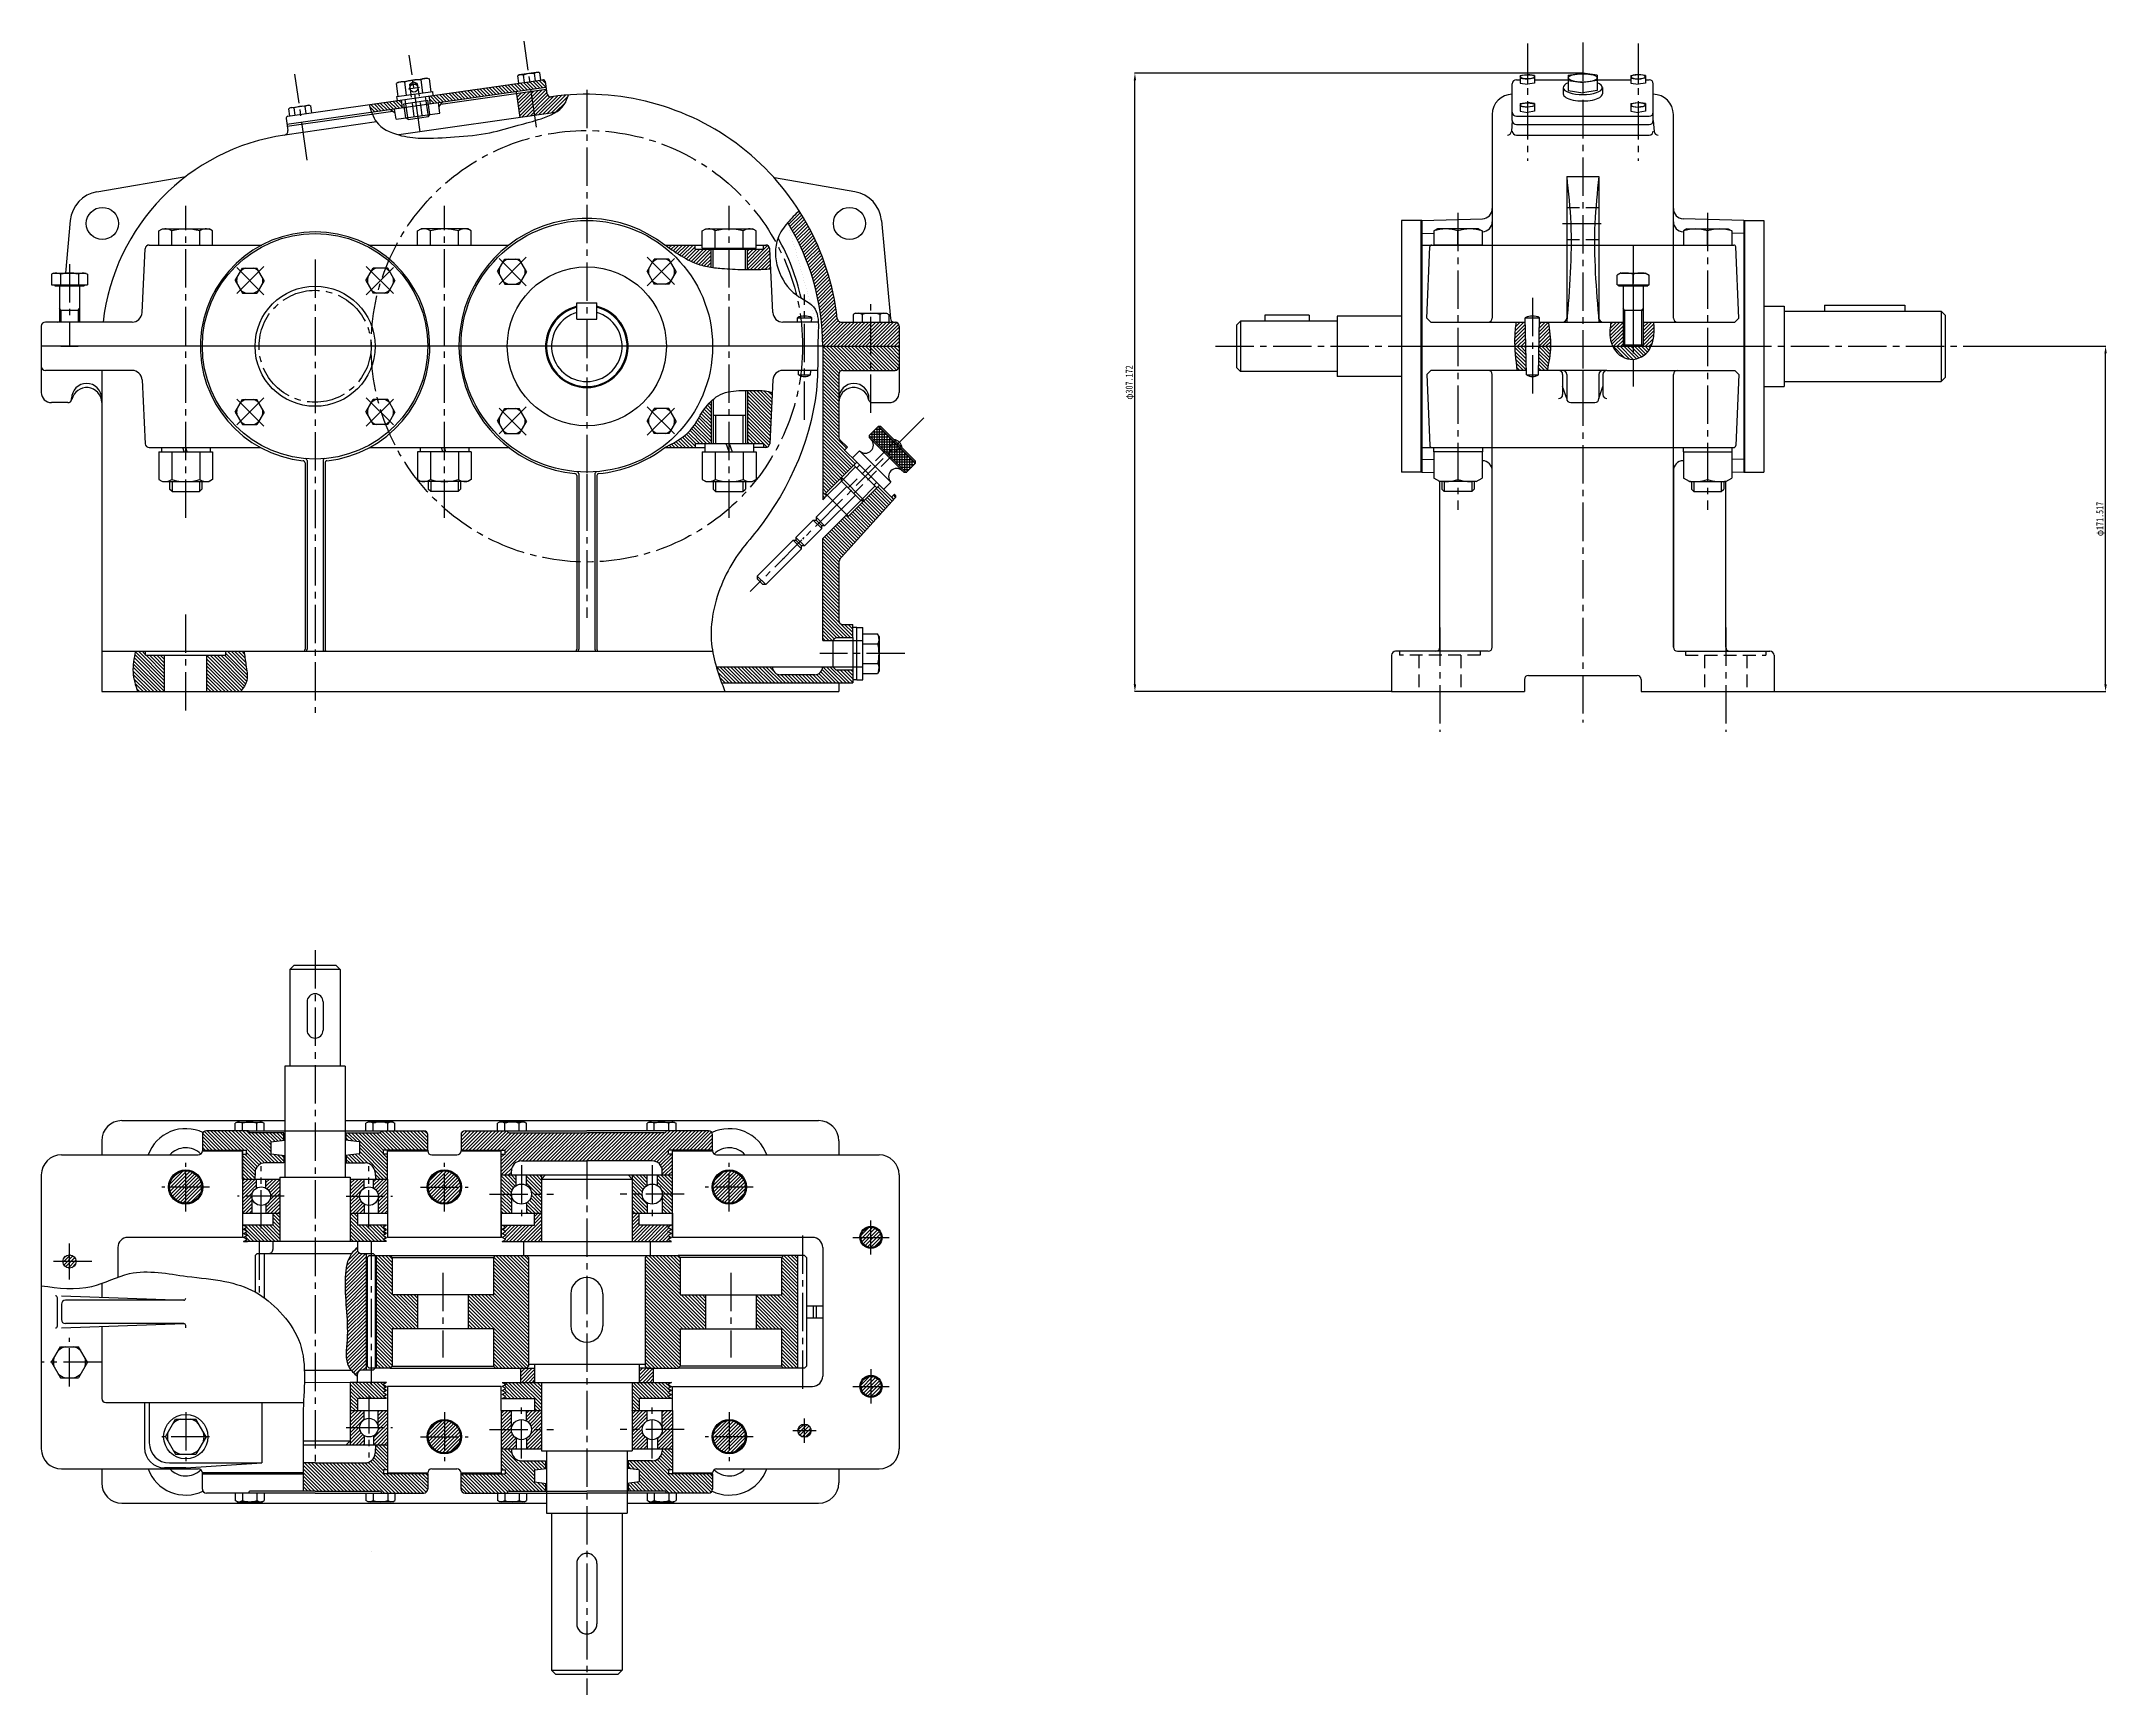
# Model space of a CAD drawing. Header units: millimetres. Extents: x -601 to 2123, y -864 to 718.
# Drawn here: x 1097 to 2123, y -103 to 718 of the extents above; entities that cross this region are included whole.
import ezdxf

# ---------------------------------------------------------------- set-up
doc = ezdxf.new("R2010")
doc.units = ezdxf.units.MM
doc.linetypes.add('CENTER2', pattern=[28.575, 19.05, -3.175, 3.175, -3.175])
doc.linetypes.add('DASHED2', pattern=[9.525, 6.35, -3.175])
doc.layers.add('AM_5', color=92, linetype='Continuous', lineweight=15)
for name, color, linetype in [('中心线', 10, 'CENTER2'), ('剖面层', 4, 'Continuous'), ('粗实线', 5, 'Continuous'), ('细实线', 7, 'Continuous'), ('虚线', 220, 'DASHED2')]:
    doc.layers.add(name, color=color, linetype=linetype)
doc.styles.add('仿宋3.5', font='', dxfattribs={"width": 0.7, "height": 3.5})
doc.styles.get('仿宋3.5').set_extended_font_data('FangSong')
doc.dimstyles.new('Scale_1_1_φ$0', dxfattribs={"dimtxt": 3.5, "dimasz": 3.5, "dimexe": 0.18, "dimexo": 0.0625, "dimgap": 0.5, "dimtad": 1, "dimtoh": 1, "dimdec": 3, "dimdsep": 46, "dimtxsty": '仿宋3.5', "dimcen": 0.09, "dimadec": 0, "dimazin": 2, "dimtp": 0.089, "dimtfac": 0.7, "dimtdec": 3, "dimtmove": 2, "dimatfit": 3, "dimfxl": 1, "dimarcsym": 0})
pattern_1 = [(135, (1080.9116, 2002.8385), (-0.8838835, -0.8838835), [])]
pattern_2 = [(45, (1080.9116, 2002.8385), (-0.8838835, 0.8838835), [])]
pattern_3 = [(45, (1080.9116, 1607.5711), (-0.8838835, 0.8838835), [])]
pattern_4 = [(135, (1080.9116, 1607.5711), (-0.8838835, -0.8838835), [])]
pattern_5 = [(45, (1493.6432, 1607.5711), (-0.8838835, 0.8838835), [])]

msp = doc.modelspace()

# ---------------------------------------------------------------- blocks, each defined once
blk = doc.blocks.new('*D10')
at = {"layer": 'AM_5', "color": 0, "lineweight": -2, "transparency": 16777216}
for p, q in [((1863.1, 702.1), (1640.5, 702.1)), ((1640.7, 398.5), (1640.7, 698.6)), ((1768.1, 395), (1640.5, 395))]:
    blk.add_line(p, q, dxfattribs=at)
at = {"layer": 'AM_5', "color": 0, "transparency": 16777216}
for points in [[(1640.1, 698.6), (1641.3, 698.6), (1640.7, 702.1)], [(1640.1, 398.5), (1641.3, 398.5), (1640.7, 395)]]:
    blk.add_solid(points, dxfattribs=at)
at = {"layer": 'Defpoints', "color": 0, "transparency": 16777216}
for p in [(1640.7, 702.1), (1863.2, 702.1), (1768.2, 395)]:
    blk.add_point(p, dxfattribs=at)
at = {"layer": 'AM_5', "color": 0, "transparency": 16777216, "insert": (1638.3, 548.5), "char_height": 3.5, "attachment_point": 5, "rotation": 90, "style": '仿宋3.5'}
blk.add_mtext('φ307.172', dxfattribs=at)
blk = doc.blocks.new('*D11')
at = {"layer": 'AM_5', "color": 0, "lineweight": -2, "transparency": 16777216}
for p, q in [((2058.1, 566.5), (2123.1, 566.5)), ((2122.9, 398.5), (2122.9, 563)), ((1958.2, 395), (2123.1, 395))]:
    blk.add_line(p, q, dxfattribs=at)
at = {"layer": 'AM_5', "color": 0, "transparency": 16777216}
for points in [[(2122.3, 563), (2123.5, 563), (2122.9, 566.5)], [(2122.3, 398.5), (2123.5, 398.5), (2122.9, 395)]]:
    blk.add_solid(points, dxfattribs=at)
at = {"layer": 'Defpoints', "color": 0, "transparency": 16777216}
for p in [(2058, 566.5), (2122.9, 566.5), (1958.2, 395)]:
    blk.add_point(p, dxfattribs=at)
at = {"layer": 'AM_5', "color": 0, "transparency": 16777216, "insert": (2120.5, 480.7), "char_height": 3.5, "attachment_point": 5, "rotation": 90, "style": '仿宋3.5'}
blk.add_mtext('φ171.517', dxfattribs=at)

# ---------------------------------------------------------------- dimensions: what is measured, and where the dimension line sits
at = {"layer": 'AM_5'}
for base, p1, p2, picture, middle in [((1640.7184, 702.1327), (1768.1871, 394.961), (1863.1871, 702.1327), '*D10', (1638.3484, 548.5469)), ((2122.8705, 566.478), (1958.1871, 394.961), (2058.0074, 566.478), '*D11', (2120.5005, 480.7195))]:
    dim = msp.add_linear_dim(base=base, p1=p1, p2=p2, angle=90, dimstyle='Scale_1_1_φ$0', override={"dimpost": 'φ<>'}, dxfattribs=at)
    dim.commit()
    dim.dimension.update_dxf_attribs({"geometry": picture, "text_midpoint": middle})

# ---------------------------------------------------------------- hatches: boundary and pattern name
at = {"layer": '剖面层'}
h = msp.add_hatch(dxfattribs=at)
h.set_pattern_fill('ANSI31', color=256, scale=10, angle=90)
h.set_pattern_definition(pattern_4)
edge = h.paths.add_edge_path()
edge.add_line((1276.2922, 688.8071), (1260.2991, 686.5126))
edge.add_spline(control_points=[(1260.2991, 686.5126), (1260.6755, 685.2055), (1261.0519, 683.8985), (1261.4993, 682.6438)], knot_values=[0, 0, 0, 0, 3.936302811, 3.936302811, 3.936302811, 3.936302811], degree=3, periodic=0)
edge.add_line((1261.4993, 682.6438), (1276.8603, 684.8477))
edge.add_line((1276.8603, 684.8477), (1276.2922, 688.8071))
h.paths.add_polyline_path([(1340.7065, 694.0076), (1340.1385, 697.9671), (1297.6643, 691.8733), (1297.6643, 687.8324)])
h.paths.add_polyline_path([(1347.7045, 698.0423, 0.414213562), (1346.5726, 698.8902), (1340.1385, 697.9671), (1340.7065, 694.0076), (1348.1305, 695.0727)])
h.paths.add_polyline_path([(1297.6643, 691.8733), (1290.1503, 690.7953), (1290.7184, 686.8359), (1297.6643, 687.8324)])
h = msp.add_hatch(dxfattribs=at)
h.set_pattern_fill('ANSI31', color=256, scale=10)
h.set_pattern_definition(pattern_3)
edge = h.paths.add_edge_path()
edge.add_spline(control_points=[(1352.9589, 682.6262), (1354.6753, 683.6679), (1357.473, 686.0551), (1358.7105, 689.6397), (1359.2896, 691.3169)], knot_values=[101.612677242, 101.612677242, 101.612677242, 101.612677242, 107.529220936, 112.732186883, 112.732186883, 112.732186883, 112.732186883], degree=3, periodic=0)
edge.add_arc((1368.4143, 566.478), 125.172, 94.1804345, 98.0814878)
edge.add_arc((1350.5363, 692.387), 2, 188.1644517, 278.0814878, ccw=False)
edge.add_line((1348.5566, 692.103), (1348.2725, 694.0829))
edge.add_line((1348.2725, 694.0829), (1340.8486, 693.0177))
edge.add_line((1340.8486, 693.0177), (1342.5527, 681.1394))
edge.add_line((1342.5527, 681.1394), (1351.7742, 682.4624))
edge.add_arc((1368.4143, 566.478), 117.172, 97.5796017, 98.1644517, ccw=False)
h.paths.add_polyline_path([(1340.8486, 693.0177), (1333.4246, 691.9526), (1335.1287, 680.0743), (1342.5527, 681.1394)])
h = msp.add_hatch(dxfattribs=at)
h.set_pattern_fill('ANSI31', color=256, scale=10)
h.set_pattern_definition(pattern_3)
edge = h.paths.add_edge_path()
edge.add_spline(control_points=[(1473.8951, 633.8711), (1471.9495, 631.9308), (1470.004, 629.9905), (1468.2063, 627.8851)], knot_values=[0, 0, 0, 0, 8.258008805, 8.258008805, 8.258008805, 8.258008805], degree=3, periodic=0)
edge.add_arc((1368.4143, 566.478), 117.172, 0, 31.6061094, ccw=False)
edge.add_line((1485.5863, 566.478), (1509.5863, 566.478))
edge.add_line((1509.5863, 566.478), (1509.5863, 578.478))
edge.add_line((1509.5863, 578.478), (1494.8134, 578.478))
edge.add_arc((1494.8134, 580.478), 2, 186.320338, 270, ccw=False)
edge.add_arc((1368.4143, 566.478), 125.172, 6.320338, 32.5750859)
h.paths.add_polyline_path([(1523.5863, 576.478, 0.414213562), (1521.5863, 578.478), (1509.5863, 578.478), (1509.5863, 566.478), (1523.5863, 566.478)])
h = msp.add_hatch(dxfattribs=at)
h.set_pattern_fill('ANSI31', color=256, scale=10)
h.set_pattern_definition(pattern_3)
edge = h.paths.add_edge_path()
edge.add_line((1430.1643, 614.7839), (1422.1643, 614.7839))
edge.add_line((1422.1643, 614.7839), (1422.1643, 616.7839))
edge.add_line((1422.1643, 616.7839), (1407.1643, 616.7839))
edge.add_spline(control_points=[(1407.1643, 616.7839), (1410.1936, 614.6969), (1414.6601, 611.6198), (1421.6582, 607.7878), (1426.4102, 606.327), (1429.5402, 605.8167), (1430.1643, 605.7282)], knot_values=[0, 0, 0, 0, 11.029645636, 16.262402778, 23.884621967, 25.775857655, 25.775857655, 25.775857655, 25.775857655], degree=3, periodic=0)
edge.add_line((1430.1643, 605.7282), (1430.1643, 614.7839))
edge = h.paths.add_edge_path()
edge.add_arc((1457.2618, 614.7839), 2, 2.8624052, 90)
edge.add_line((1457.2618, 616.7839), (1456.1643, 616.7839))
edge.add_line((1456.1643, 616.7839), (1456.1643, 614.7839))
edge.add_line((1456.1643, 614.7839), (1448.1643, 614.7839))
edge.add_line((1448.1643, 614.7839), (1448.1643, 604.5796))
edge.add_spline(control_points=[(1448.1643, 604.5796), (1450.7927, 604.5627), (1454.6613, 604.6518), (1458.5216, 604.8573), (1459.7574, 604.9231)], knot_values=[43.816510979, 43.816510979, 43.816510979, 43.816510979, 51.701715277, 55.414498855, 55.414498855, 55.414498855, 55.414498855], degree=3, periodic=0)
edge.add_line((1459.7574, 604.9231), (1459.2593, 614.8838))
h = msp.add_hatch(dxfattribs=at)
h.set_pattern_fill('ANSI31', color=256, scale=10)
h.set_pattern_definition([(45, (419.9426, 1607.5711), (-0.8838835, 0.8838835), [])])
edge = h.paths.add_edge_path()
edge.add_line((1834.6631, 578.478), (1829.9614, 578.478))
edge.add_spline(control_points=[(1829.9614, 578.478), (1829.6771, 575.7806), (1829.2555, 571.7811), (1829.2961, 567.7805), (1829.3463, 566.478)], knot_values=[0, 0, 0, 0, 8.118033697, 12.036974453, 12.036974453, 12.036974453, 12.036974453], degree=3, periodic=0)
edge.add_line((1829.3463, 566.478), (1834.9031, 566.478))
edge.add_line((1834.9031, 566.478), (1834.6631, 578.478))
edge = h.paths.add_edge_path()
edge.add_spline(control_points=[(1847.1671, 566.478), (1847.2551, 570.4675), (1846.6425, 574.4727), (1846.03, 578.478)], knot_values=[0, 0, 0, 0, 12.053760335, 12.053760335, 12.053760335, 12.053760335], degree=3, periodic=0)
edge.add_line((1846.03, 578.478), (1841.7111, 578.478))
edge.add_line((1841.7111, 578.478), (1841.4711, 566.478))
edge.add_line((1841.4711, 566.478), (1847.1671, 566.478))
edge = h.paths.add_edge_path()
edge.add_line((1883.1871, 578.478), (1877.1458, 578.478))
edge.add_spline(control_points=[(1877.1458, 578.478), (1876.7702, 575.9572), (1876.1742, 571.9586), (1877.4204, 567.8745), (1878.1043, 566.478)], knot_values=[0, 0, 0, 0, 7.606422812, 12.065986225, 12.065986225, 12.065986225, 12.065986225], degree=3, periodic=0)
edge.add_line((1878.1043, 566.478), (1883.1871, 566.478))
edge.add_line((1883.1871, 566.478), (1883.1871, 578.478))
edge = h.paths.add_edge_path()
edge.add_spline(control_points=[(1897.1204, 566.478), (1897.8338, 568.0609), (1898.8599, 572.1704), (1898.6153, 576.1688), (1898.474, 578.478)], knot_values=[35.954149868, 35.954149868, 35.954149868, 35.954149868, 41.049088066, 48.013539737, 48.013539737, 48.013539737, 48.013539737], degree=3, periodic=0)
edge.add_line((1898.474, 578.478), (1893.1871, 578.478))
edge.add_line((1893.1871, 578.478), (1893.1871, 566.478))
edge.add_line((1893.1871, 566.478), (1897.1204, 566.478))
h = msp.add_hatch(dxfattribs=at)
h.set_pattern_fill('ANSI31', color=256, scale=10, angle=90)
h.set_pattern_definition(pattern_4)
h.paths.add_polyline_path([(1509.5863, 566.478), (1485.5863, 566.478), (1485.5863, 490.2363), (1487.8074, 492.4574), (1486.9589, 493.306), (1502.5153, 508.8623), (1496.5049, 514.8727), (1497.9191, 516.2869), (1494.1721, 520.0339, -0.198912367), (1493.5863, 521.4481), (1493.5863, 552.478, -0.414213562), (1495.5863, 554.478), (1509.5863, 554.478)])
h.paths.add_polyline_path([(1523.5863, 566.478), (1509.5863, 566.478), (1509.5863, 554.478), (1521.5863, 554.478, 0.414213562), (1523.5863, 556.478)])
h = msp.add_hatch(dxfattribs=at)
h.set_pattern_fill('ANSI31', color=256, scale=10, angle=90)
h.set_pattern_definition([(135, (419.9426, 1607.5711), (-0.8838835, -0.8838835), [])])
edge = h.paths.add_edge_path()
edge.add_line((1834.9031, 566.478), (1829.3463, 566.478))
edge.add_spline(control_points=[(1829.3463, 566.478), (1829.5003, 562.4785), (1830.0028, 558.4782), (1830.5052, 554.478)], knot_values=[12.036974453, 12.036974453, 12.036974453, 12.036974453, 24.069676742, 24.069676742, 24.069676742, 24.069676742], degree=3, periodic=0)
edge.add_line((1830.5052, 554.478), (1835.1431, 554.478))
edge.add_line((1835.1431, 554.478), (1834.9031, 566.478))
edge = h.paths.add_edge_path()
edge.add_spline(control_points=[(1845.4861, 554.478), (1846.2824, 558.4727), (1847.0787, 562.4674), (1847.1671, 566.478)], knot_values=[0, 0, 0, 0, 12.117168201, 12.117168201, 12.117168201, 12.117168201], degree=3, periodic=0)
edge.add_line((1847.1671, 566.478), (1841.4711, 566.478))
edge.add_line((1841.4711, 566.478), (1841.2311, 554.478))
edge.add_line((1841.2311, 554.478), (1845.4861, 554.478))
edge = h.paths.add_edge_path()
edge.add_line((1888.1871, 566.478), (1883.9371, 566.478))
edge.add_line((1883.9371, 566.478), (1878.1043, 566.478))
edge.add_spline(control_points=[(1878.1043, 566.478), (1879.1445, 564.3538), (1882.0035, 560.9327), (1886.269, 559.8699), (1888.1871, 559.9848)], knot_values=[12.065986225, 12.065986225, 12.065986225, 12.065986225, 18.848784495, 24.521599939, 24.521599939, 24.521599939, 24.521599939], degree=3, periodic=0)
edge.add_line((1888.1871, 559.9848), (1888.1871, 566.478))
edge = h.paths.add_edge_path()
edge.add_spline(control_points=[(1888.1871, 559.9848), (1890.5247, 560.1247), (1894.3296, 561.827), (1896.4876, 565.074), (1897.1204, 566.478)], knot_values=[24.521599939, 24.521599939, 24.521599939, 24.521599939, 31.435306964, 35.954149868, 35.954149868, 35.954149868, 35.954149868], degree=3, periodic=0)
edge.add_line((1897.1204, 566.478), (1888.1871, 566.478))
edge.add_line((1888.1871, 566.478), (1888.1871, 559.9848))
h = msp.add_hatch(dxfattribs=at)
h.set_pattern_fill('ANSI31', color=256, scale=10, angle=90)
h.set_pattern_definition(pattern_4)
edge = h.paths.add_edge_path()
edge.add_spline(control_points=[(1430.1643, 539.1415), (1429.263, 538.2625), (1427.2816, 536.0193), (1424.4874, 532.0512), (1421.5623, 526.1019), (1415.4854, 520.4339), (1410.0135, 517.6313), (1407.1643, 516.172)], knot_values=[0, 0, 0, 0, 3.718348627, 8.765254466, 14.622289926, 23.452503105, 33.044541325, 33.044541325, 33.044541325, 33.044541325], degree=3, periodic=0)
edge.add_line((1407.1643, 516.172), (1422.1643, 516.172))
edge.add_line((1422.1643, 516.172), (1422.1643, 518.172))
edge.add_line((1422.1643, 518.172), (1430.1643, 518.172))
edge.add_line((1430.1643, 518.172), (1430.1643, 539.1415))
edge = h.paths.add_edge_path()
edge.add_spline(control_points=[(1460.5232, 543.3493), (1459.921, 543.5782), (1457.19, 544.6165), (1452.9112, 544.4555), (1449.4124, 544.4988), (1448.1643, 544.505)], knot_values=[52.330758068, 52.330758068, 52.330758068, 52.330758068, 54.256320331, 61.063325031, 64.819954283, 64.819954283, 64.819954283, 64.819954283], degree=3, periodic=0)
edge.add_line((1448.1643, 544.505), (1448.1643, 518.172))
edge.add_line((1448.1643, 518.172), (1456.1643, 518.172))
edge.add_line((1456.1643, 518.172), (1456.1643, 516.172))
edge.add_line((1456.1643, 516.172), (1457.2618, 516.172))
edge.add_arc((1457.2618, 518.172), 2, 270, 357.1375948)
edge.add_line((1459.2593, 518.0721), (1460.5232, 543.3493))
h = msp.add_hatch(dxfattribs=at)
h.set_pattern_fill('ANSI31', color=256, scale=10, angle=90)
h.set_pattern_definition(pattern_4)
h.paths.add_polyline_path([(1509.5863, 493.306), (1498.2726, 481.9922), (1497.4241, 482.8408), (1485.5863, 471.003), (1485.5863, 420.306), (1490.5863, 420.306), (1492.0863, 421.806), (1500.5863, 421.806), (1500.5863, 428.306), (1495.5863, 428.306, -0.414213562), (1493.5863, 430.306), (1493.5863, 458.4004, -0.186755023), (1494.889, 461.7663), (1509.5863, 477.9107)])
h.paths.add_polyline_path([(1521.6719, 491.1862, 0.400546859), (1521.6395, 492.5665), (1521.2536, 492.9524), (1519.8394, 491.5382), (1513.829, 497.5486), (1509.5863, 493.306), (1509.5863, 477.9107)])
h = msp.add_hatch(dxfattribs=at)
h.set_pattern_fill('ANSI31', color=256, scale=10, angle=90)
h.set_pattern_definition(pattern_4)
edge = h.paths.add_edge_path()
edge.add_spline(control_points=[(1196.4667, 394.961), (1197.7359, 396.7452), (1200.5689, 400.7275), (1199.0305, 408.0069), (1198.4409, 412.755), (1198.167, 414.961)], knot_values=[0, 0, 0, 0, 6.315399132, 14.096505179, 20.848727908, 20.848727908, 20.848727908, 20.848727908], degree=3, periodic=0)
edge.add_line((1198.167, 414.961), (1189.1643, 414.961))
edge.add_line((1189.1643, 414.961), (1189.1643, 412.961))
edge.add_line((1189.1643, 412.961), (1179.6643, 412.961))
edge.add_line((1179.6643, 412.961), (1179.6643, 394.961))
edge.add_line((1179.6643, 394.961), (1196.4667, 394.961))
edge = h.paths.add_edge_path()
edge.add_line((1158.6643, 412.961), (1149.1643, 412.961))
edge.add_line((1149.1643, 412.961), (1149.1643, 414.961))
edge.add_line((1149.1643, 414.961), (1144.1409, 414.961))
edge.add_spline(control_points=[(1144.1409, 414.961), (1143.45, 411.4731), (1142.1094, 404.7054), (1144.2068, 398.1419), (1145.2232, 394.961)], knot_values=[0, 0, 0, 0, 10.473826288, 20.322938551, 20.322938551, 20.322938551, 20.322938551], degree=3, periodic=0)
edge.add_line((1145.2232, 394.961), (1158.6643, 394.961))
edge.add_line((1158.6643, 394.961), (1158.6643, 412.961))
h = msp.add_hatch(dxfattribs=at)
h.set_pattern_fill('ANSI31', color=256, scale=10, angle=90)
h.set_pattern_definition(pattern_4)
edge = h.paths.add_edge_path()
edge.add_line((1460.5863, 407.306), (1432.7277, 407.306))
edge.add_spline(control_points=[(1432.7277, 407.306), (1433.5161, 404.6248), (1434.4317, 401.9621), (1435.3922, 399.306)], knot_values=[248.323793122, 248.323793122, 248.323793122, 248.323793122, 256.691263622, 256.691263622, 256.691263622, 256.691263622], degree=3, periodic=0)
edge.add_line((1435.3922, 399.306), (1500.5863, 399.306))
edge.add_line((1500.5863, 399.306), (1500.5863, 405.806))
edge.add_line((1500.5863, 405.806), (1492.0863, 405.806))
edge.add_line((1492.0863, 405.806), (1490.5863, 407.306))
edge.add_line((1490.5863, 407.306), (1485.5863, 407.306))
edge.add_arc((1481.5863, 407.306), 4, 270, 360, ccw=False)
edge.add_line((1481.5863, 403.306), (1464.5863, 403.306))
edge.add_arc((1464.5863, 407.306), 4, 180, 270, ccw=False)
h = msp.add_hatch(dxfattribs=at)
h.set_pattern_fill('ANSI31', color=256, scale=10, angle=90)
h.set_pattern_definition(pattern_1)
h.paths.add_polyline_path([(1279.4143, 176.8146), (1266.4143, 176.8146, -0.414213562), (1265.4143, 175.8146), (1248.9143, 175.8146), (1248.9143, 172.1127), (1255.4143, 171.3146), (1255.4143, 165.3146), (1248.9143, 164.5165), (1248.9143, 160.8146), (1258.2581, 160.8146, -0.399655644), (1263.2518, 156.0643), (1263.4143, 152.8146), (1269.4143, 152.8146), (1269.4143, 165.2146), (1267.4143, 165.2146), (1267.4143, 167.2146), (1279.4143, 167.2146)])
h.paths.add_polyline_path([(1289.4143, 174.8146, 0.414213562), (1287.4143, 176.8146), (1279.4143, 176.8146), (1279.4143, 167.2146), (1283.9143, 167.2146), (1289.4143, 167.2146)])
h.paths.add_polyline_path([(1211.4143, 171.3146), (1217.9143, 172.1127), (1217.9143, 175.8146), (1201.4143, 175.8146, -0.414213562), (1200.4143, 176.8146), (1187.4143, 176.8146), (1187.4143, 167.2146), (1199.4143, 167.2146), (1199.4143, 165.2146), (1197.4143, 165.2146), (1197.4143, 152.8146), (1203.4143, 152.8146), (1203.5768, 156.0643, -0.399655644), (1208.5706, 160.8146), (1217.9143, 160.8146), (1217.9143, 164.5165), (1211.4143, 165.3146)])
h.paths.add_polyline_path([(1187.4143, 176.8146), (1179.4143, 176.8146, 0.414213562), (1177.4143, 174.8146), (1177.4143, 167.2146), (1182.9143, 167.2146), (1187.4143, 167.2146)])
h = msp.add_hatch(dxfattribs=at)
h.set_pattern_fill('ANSI31', color=256, scale=10)
h.set_pattern_definition(pattern_2)
h.paths.add_polyline_path([(1368.4143, 175.8146), (1329.9143, 175.8146, -0.414213562), (1328.9143, 176.8146), (1315.9143, 176.8146), (1315.9143, 167.2146), (1327.9143, 167.2146), (1327.9143, 165.2146), (1325.9143, 165.2146), (1325.9143, 154.8146), (1330.9143, 154.8146), (1330.9143, 156.8146, -0.414213562), (1335.9143, 161.8146), (1368.4143, 161.8146)])
h.paths.add_polyline_path([(1315.9143, 176.8146), (1307.9143, 176.8146, 0.414213562), (1305.9143, 174.8146), (1305.9143, 167.2146), (1315.9143, 167.2146)])
h.paths.add_polyline_path([(1407.1643, 175.8463, -0.063254224), (1406.9143, 175.8146), (1368.4143, 175.8146), (1368.4143, 161.8146), (1400.9143, 161.8146, -0.414213562), (1405.9143, 156.8146), (1405.9143, 154.8146), (1407.1643, 154.8146)])
h.paths.add_polyline_path([(1420.9143, 176.8146), (1407.9143, 176.8146, -0.341998713), (1407.1643, 175.8463), (1407.1643, 154.8146), (1410.9143, 154.8146), (1410.9143, 165.2146), (1408.9143, 165.2146), (1408.9143, 167.2146), (1420.9143, 167.2146)])
h.paths.add_polyline_path([(1430.9143, 174.8146, 0.414213562), (1428.9143, 176.8146), (1420.9143, 176.8146), (1420.9143, 167.2146), (1430.9143, 167.2146)])
h = msp.add_hatch(dxfattribs=at)
h.set_pattern_fill('ANSI31', color=256, scale=10)
h.set_pattern_definition([(45, (1493.6432, 2002.8385), (-0.8838835, 0.8838835), [])])
h.paths.add_polyline_path([(1169.1643, 156.8146, 0.414213562), (1161.1643, 148.8146), (1169.1643, 148.8146)])
h.paths.add_polyline_path([(1169.1643, 156.8146), (1169.1643, 148.8146), (1177.1643, 148.8146, 0.414213562)])
h.paths.add_polyline_path([(1177.1643, 148.8146), (1169.1643, 148.8146), (1169.1643, 140.8146, 0.414213562)])
h.paths.add_polyline_path([(1169.1643, 148.8146), (1161.1643, 148.8146, 0.414213562), (1169.1643, 140.8146)])
h.paths.add_polyline_path([(1297.6643, 156.8146, 0.414213562), (1289.6643, 148.8146), (1297.6643, 148.8146)])
h.paths.add_polyline_path([(1297.6643, 156.8146), (1297.6643, 148.8146), (1305.6643, 148.8146, 0.414213562)])
h.paths.add_polyline_path([(1305.6643, 148.8146), (1297.6643, 148.8146), (1297.6643, 140.8146, 0.414213562)])
h.paths.add_polyline_path([(1297.6643, 148.8146), (1289.6643, 148.8146, 0.414213562), (1297.6643, 140.8146)])
h.paths.add_polyline_path([(1439.1643, 156.8146, 0.414213562), (1431.1643, 148.8146), (1439.1643, 148.8146)])
h.paths.add_polyline_path([(1439.1643, 156.8146), (1439.1643, 148.8146), (1447.1643, 148.8146, 0.414213562)])
h.paths.add_polyline_path([(1447.1643, 148.8146), (1439.1643, 148.8146), (1439.1643, 140.8146, 0.414213562)])
h.paths.add_polyline_path([(1439.1643, 148.8146), (1431.1643, 148.8146, 0.414213562), (1439.1643, 140.8146)])
h.paths.add_polyline_path([(1439.1643, 32.8146, 0.414213562), (1431.1643, 24.8146), (1439.1643, 24.8146)])
h.paths.add_polyline_path([(1439.1643, 32.8146), (1439.1643, 24.8146), (1447.1643, 24.8146, 0.414213562)])
h.paths.add_polyline_path([(1447.1643, 24.8146), (1439.1643, 24.8146), (1439.1643, 16.8146, 0.414213562)])
h.paths.add_polyline_path([(1439.1643, 24.8146), (1431.1643, 24.8146, 0.414213562), (1439.1643, 16.8146)])
h.paths.add_polyline_path([(1297.6643, 32.8146), (1297.6643, 24.8146), (1305.6643, 24.8146, 0.414213562)])
h.paths.add_polyline_path([(1297.6643, 32.8146, 0.414213562), (1289.6643, 24.8146), (1297.6643, 24.8146)])
h.paths.add_polyline_path([(1297.6643, 24.8146), (1289.6643, 24.8146, 0.414213562), (1297.6643, 16.8146)])
h.paths.add_polyline_path([(1305.6643, 24.8146), (1297.6643, 24.8146), (1297.6643, 16.8146, 0.414213562)])
h = msp.add_hatch(dxfattribs=at)
h.set_pattern_fill('ANSI31', color=256, scale=10, angle=90)
h.set_pattern_definition(pattern_1)
h.paths.add_polyline_path([(1345.9143, 145.3146), (1340.9143, 145.3146, -0.266597709), (1338.4361, 140.9971), (1338.4361, 135.8146), (1345.9143, 135.8146)])
h.paths.add_polyline_path([(1345.9143, 154.8146), (1338.458, 154.8146), (1338.458, 149.6192, -0.265239188), (1340.9143, 145.3146), (1345.9143, 145.3146)])
h.paths.add_polyline_path([(1333.3823, 154.8146), (1325.9143, 154.8146), (1325.9143, 145.3146), (1330.9143, 145.3146, -0.265967031), (1333.3823, 149.6261)])
h.paths.add_polyline_path([(1330.9143, 145.3146), (1325.9143, 145.3146), (1325.9143, 135.8146), (1330.9143, 135.8146)])
h.paths.add_polyline_path([(1398.3925, 140.9971, -0.266597709), (1395.9143, 145.3146), (1390.9143, 145.3146), (1390.9143, 135.8146), (1398.3925, 135.8146)])
h.paths.add_polyline_path([(1398.3706, 149.6192), (1398.3706, 154.8146), (1390.9143, 154.8146), (1390.9143, 145.3146), (1395.9143, 145.3146, -0.265239188)])
h.paths.add_polyline_path([(1410.9143, 145.3146), (1407.1643, 145.3146), (1407.1643, 135.8146), (1410.9143, 135.8146)])
h.paths.add_polyline_path([(1410.9143, 154.8146), (1407.1643, 154.8146), (1407.1643, 145.3146), (1410.9143, 145.3146)])
h.paths.add_polyline_path([(1407.1643, 154.8146), (1403.4463, 154.8146), (1403.4463, 149.6261, -0.265967031), (1405.9143, 145.3146), (1407.1643, 145.3146)])
h.paths.add_polyline_path([(1407.1643, 145.3146), (1405.9143, 145.3146), (1405.9143, 135.8146), (1407.1643, 135.8146)])
h = msp.add_hatch(dxfattribs=at)
h.set_pattern_fill('ANSI31', color=256, scale=10)
h.set_pattern_definition(pattern_2)
h.paths.add_polyline_path([(1215.9143, 152.8146), (1208.9931, 152.8146), (1208.9931, 148.3105, -0.266857383), (1211.2893, 144.3146), (1215.9143, 144.3146)])
h.paths.add_polyline_path([(1215.9143, 144.3146), (1211.2893, 144.3146, -0.266857383), (1208.9931, 140.3187), (1208.9931, 135.8146), (1215.9143, 135.8146)])
h.paths.add_polyline_path([(1202.0393, 144.3146), (1197.4143, 144.3146), (1197.4143, 135.8146), (1202.0393, 135.8146)])
h.paths.add_polyline_path([(1204.3518, 148.32), (1204.3518, 152.8146), (1197.4143, 152.8146), (1197.4143, 144.3146), (1202.0393, 144.3146, -0.267949192)])
h.paths.add_polyline_path([(1257.8355, 152.8146), (1250.9143, 152.8146), (1250.9143, 144.3146), (1255.5393, 144.3146, -0.266857383), (1257.8355, 148.3105)])
h.paths.add_polyline_path([(1269.4143, 152.8146), (1262.4768, 152.8146), (1262.4768, 148.32, -0.267949192), (1264.7893, 144.3146), (1269.4143, 144.3146)])
h.paths.add_polyline_path([(1269.4143, 144.3146), (1264.7893, 144.3146), (1264.7893, 135.8146), (1269.4143, 135.8146)])
h.paths.add_polyline_path([(1257.8355, 140.3187, -0.266857383), (1255.5393, 144.3146), (1250.9143, 144.3146), (1250.9143, 135.8146), (1257.8355, 135.8146)])
h = msp.add_hatch(dxfattribs=at)
h.set_pattern_fill('ANSI31', color=256, scale=10, angle=90)
h.set_pattern_definition(pattern_1)
h.paths.add_polyline_path([(1268.9143, 123.8146), (1267.1823, 124.8146), (1268.9143, 125.8146), (1267.1823, 126.8146), (1268.9143, 127.8146), (1267.1823, 128.8146), (1268.9143, 129.8146), (1254.4143, 129.8146), (1254.4143, 135.8146), (1250.9143, 135.8146), (1250.9143, 121.8146), (1268.9143, 121.8146), (1267.1823, 122.8146)])
h.paths.add_polyline_path([(1215.9143, 135.8146), (1212.4143, 135.8146), (1212.4143, 129.8146), (1197.9143, 129.8146), (1199.6464, 128.8146), (1197.9143, 127.8146), (1199.6464, 126.8146), (1197.9143, 125.8146), (1199.6464, 124.8146), (1197.9143, 123.8146), (1199.6464, 122.8146), (1197.9143, 121.8146), (1215.9143, 121.8146)])
h = msp.add_hatch(dxfattribs=at)
h.set_pattern_fill('ANSI31', color=256, scale=10)
h.set_pattern_definition(pattern_2)
h.paths.add_polyline_path([(1345.9143, 135.8146), (1342.4143, 135.8146), (1342.4143, 129.8146), (1326.4143, 129.8146), (1328.1464, 128.8146), (1326.4143, 127.8146), (1328.1464, 126.8146), (1326.4143, 125.8146), (1328.1464, 124.8146), (1326.4143, 123.8146), (1328.1464, 122.8146), (1326.4143, 121.8146), (1345.9143, 121.8146)])
h.paths.add_polyline_path([(1394.4143, 129.8146), (1394.4143, 135.8146), (1390.9143, 135.8146), (1390.9143, 121.8146), (1410.4143, 121.8146), (1408.6823, 122.8146), (1410.4143, 123.8146), (1408.6823, 124.8146), (1410.4143, 125.8146), (1408.6823, 126.8146), (1410.4143, 127.8146), (1408.6823, 128.8146), (1410.4143, 129.8146)])
h = msp.add_hatch(dxfattribs=at)
h.set_pattern_fill('ANSI31', color=256, scale=10)
h.set_pattern_definition(pattern_5)
h.paths.add_polyline_path([(1509.5863, 128.8146, 0.414213562), (1504.5863, 123.8146), (1509.5863, 123.8146)])
h.paths.add_polyline_path([(1509.5863, 128.8146), (1509.5863, 123.8146), (1514.5863, 123.8146, 0.414213562)])
h.paths.add_polyline_path([(1514.5863, 123.8146), (1509.5863, 123.8146), (1509.5863, 118.8146, 0.414213562)])
h.paths.add_polyline_path([(1509.5863, 123.8146), (1504.5863, 123.8146, 0.414213562), (1509.5863, 118.8146)])
h.paths.add_polyline_path([(1514.5863, 49.8146), (1509.5863, 49.8146), (1509.5863, 44.8146, 0.414213562)])
h.paths.add_polyline_path([(1509.5863, 54.8146), (1509.5863, 49.8146), (1514.5863, 49.8146, 0.414213562)])
h.paths.add_polyline_path([(1509.5863, 54.8146, 0.414213562), (1504.5863, 49.8146), (1509.5863, 49.8146)])
h.paths.add_polyline_path([(1509.5863, 49.8146), (1504.5863, 49.8146, 0.414213562), (1509.5863, 44.8146)])
h = msp.add_hatch(dxfattribs=at)
h.set_pattern_fill('ANSI31', color=256, scale=10)
h.set_pattern_definition([(45, (1128.4712, 2086.8385), (-0.8838835, 0.8838835), [])])
h.paths.add_polyline_path([(1114.6983, 111.8146), (1111.4143, 111.8146), (1111.4143, 108.5306, 0.414213562)])
h.paths.add_polyline_path([(1111.4143, 115.0986), (1111.4143, 111.8146), (1114.6983, 111.8146, 0.414213562)])
h.paths.add_polyline_path([(1111.4143, 115.0986, 0.414213562), (1108.1303, 111.8146), (1111.4143, 111.8146)])
h.paths.add_polyline_path([(1111.4143, 111.8146), (1108.1303, 111.8146, 0.414213562), (1111.4143, 108.5306)])
h = msp.add_hatch(dxfattribs=at)
h.set_pattern_fill('ANSI31', color=256, scale=10)
h.set_pattern_definition(pattern_2)
edge = h.paths.add_edge_path()
edge.add_line((1258.7378, 115.8146), (1256.4143, 115.8146))
edge.add_arc((1256.4143, 117.8146), 2, 180, 270, ccw=False)
edge.add_line((1254.4143, 117.8146), (1254.4143, 118.8146))
edge.add_spline(control_points=[(1254.4143, 118.8146), (1253.4055, 117.8582), (1252.3967, 116.9019), (1251.5898, 115.8146)], knot_values=[0, 0, 0, 0, 4.120463418, 4.120463418, 4.120463418, 4.120463418], degree=3, periodic=0)
edge.add_spline(control_points=[(1251.5898, 115.8146), (1249.2157, 112.6158), (1246.9737, 97.1252), (1250.9684, 79.756), (1247.9887, 62.4459), (1250.9341, 58.3586), (1251.3909, 57.8146)], knot_values=[4.120463418, 4.120463418, 4.120463418, 4.120463418, 16.242756878, 47.46852893, 60.891979274, 63.045471596, 63.045471596, 63.045471596, 63.045471596], degree=3, periodic=0)
edge.add_spline(control_points=[(1251.3909, 57.8146), (1252.2749, 56.7619), (1253.3446, 55.7883), (1254.4143, 54.8146)], knot_values=[63.045471596, 63.045471596, 63.045471596, 63.045471596, 67.212652081, 67.212652081, 67.212652081, 67.212652081], degree=3, periodic=0)
edge.add_line((1254.4143, 54.8146), (1254.4143, 55.8146))
edge.add_arc((1256.4143, 55.8146), 2, 90, 180, ccw=False)
edge.add_line((1256.4143, 57.8146), (1258.7378, 57.8146))
edge.add_line((1258.7378, 57.8146), (1258.7378, 115.8146))
h = msp.add_hatch(dxfattribs=at)
h.set_pattern_fill('ANSI31', color=256, scale=10, angle=90)
h.set_pattern_definition(pattern_1)
h.paths.add_polyline_path([(1339.4143, 113.8146), (1338.4143, 114.8146), (1336.9143, 114.8146), (1323.0143, 114.8146), (1322.0143, 113.8146), (1322.0143, 95.2146), (1309.4452, 95.2146), (1309.4452, 78.4146), (1322.0143, 78.4146), (1322.0143, 59.8146), (1323.0143, 58.8146), (1338.4143, 58.8146), (1339.4143, 59.8146)])
h.paths.add_polyline_path([(1271.7378, 95.2146), (1271.7378, 113.8146), (1270.7378, 114.8146), (1263.7378, 114.8146), (1263.7378, 58.8146), (1270.7378, 58.8146), (1271.7378, 59.8146), (1271.7378, 78.4146), (1284.307, 78.4146), (1284.307, 95.2146)])
h.paths.add_polyline_path([(1397.4143, 59.8146), (1398.4143, 58.8146), (1399.4143, 58.8146), (1413.8143, 58.8146), (1414.8143, 59.8146), (1414.8143, 78.4146), (1427.3835, 78.4146), (1427.3835, 95.2146), (1414.8143, 95.2146), (1414.8143, 113.8146), (1413.8143, 114.8146), (1398.4143, 114.8146), (1397.4143, 113.8146)])
h.paths.add_polyline_path([(1465.0908, 78.4146), (1465.0908, 59.8146), (1466.0908, 58.8146), (1473.0908, 58.8146), (1473.0908, 114.8146), (1466.0908, 114.8146), (1465.0908, 113.8146), (1465.0908, 95.2146), (1452.5217, 95.2146), (1452.5217, 78.4146)])
h = msp.add_hatch(dxfattribs=at)
h.set_pattern_fill('ANSI31', color=256, scale=10, angle=90)
h.set_pattern_definition(pattern_1)
h.paths.add_polyline_path([(1267.1823, 48.8146), (1268.9143, 49.8146), (1267.1823, 50.8146), (1268.9143, 51.8146), (1250.9143, 51.8146), (1250.9143, 37.8146), (1254.4143, 37.8146), (1254.4143, 43.8146), (1268.9143, 43.8146), (1267.1823, 44.8146), (1268.9143, 45.8146), (1267.1823, 46.8146), (1268.9143, 47.8146)])
h.paths.add_polyline_path([(1289.4143, 6.4146), (1283.9143, 6.4146), (1267.4143, 6.4146), (1267.4143, 8.4146), (1269.4143, 8.4146), (1269.4143, 20.8146), (1263.4143, 20.8146), (1263.2018, 16.5649, -0.399655645), (1258.2081, 11.8146), (1233.4143, 11.8146), (1233.4143, -2.1854), (1265.4143, -2.1854, -0.414213562), (1266.4143, -3.1854), (1287.4143, -3.1854, 0.414213562), (1289.4143, -1.1854)])
edge = h.paths.add_edge_path()
edge.add_line((1233.4143, 11.8146), (1227.5701, 11.8146))
edge.add_spline(control_points=[(1227.5701, 11.8146), (1227.571, 10.1494), (1227.5685, 8.4825), (1227.5639, 6.8146)], knot_values=[202.08844737, 202.08844737, 202.08844737, 202.08844737, 207.085404354, 207.085404354, 207.085404354, 207.085404354], degree=3, periodic=0)
edge.add_spline(control_points=[(1227.5639, 6.8146), (1227.5635, 6.6813), (1227.5631, 6.5479), (1227.5627, 6.4146)], knot_values=[207.085404354, 207.085404354, 207.085404354, 207.085404354, 207.484836246, 207.484836246, 207.484836246, 207.484836246], degree=3, periodic=0)
edge.add_spline(control_points=[(1227.5627, 6.4146), (1227.5541, 3.5499), (1227.5394, 0.6823), (1227.5246, -2.1854)], knot_values=[207.484836246, 207.484836246, 207.484836246, 207.484836246, 216.066163562, 216.066163562, 216.066163562, 216.066163562], degree=3, periodic=0)
edge.add_line((1227.5246, -2.1854), (1233.4143, -2.1854))
edge.add_line((1233.4143, -2.1854), (1233.4143, 11.8146))
h = msp.add_hatch(dxfattribs=at)
h.set_pattern_fill('ANSI31', color=256, scale=10, angle=90)
h.set_pattern_definition(pattern_1)
h.paths.add_polyline_path([(1408.6823, 46.8146), (1410.4143, 47.8146), (1408.6823, 48.8146), (1410.4143, 49.8146), (1408.6823, 50.8146), (1410.4143, 51.8146), (1390.9143, 51.8146), (1390.9143, 37.8146), (1394.4143, 37.8146), (1394.4143, 43.8146), (1410.4143, 43.8146), (1408.6823, 44.8146), (1410.4143, 45.8146)])
h.paths.add_polyline_path([(1345.9143, 51.8146), (1326.4143, 51.8146), (1328.1464, 50.8146), (1326.4143, 49.8146), (1328.1464, 48.8146), (1326.4143, 47.8146), (1328.1464, 46.8146), (1326.4143, 45.8146), (1328.1464, 44.8146), (1326.4143, 43.8146), (1342.4143, 43.8146), (1342.4143, 37.8146), (1345.9143, 37.8146)])
h = msp.add_hatch(dxfattribs=at)
h.set_pattern_fill('ANSI31', color=256, scale=10)
h.set_pattern_definition(pattern_2)
h.paths.add_polyline_path([(1342.4143, 58.8146), (1337.4143, 58.8146), (1335.4143, 58.8146), (1335.4143, 51.8146), (1342.4143, 51.8146)])
h.paths.add_polyline_path([(1401.4143, 58.8146), (1398.4143, 58.8146), (1394.4143, 58.8146), (1394.4143, 51.8146), (1401.4143, 51.8146)])
h = msp.add_hatch(dxfattribs=at)
h.set_pattern_fill('ANSI31', color=256, scale=10)
h.set_pattern_definition(pattern_2)
h.paths.add_polyline_path([(1269.4143, 29.3146), (1264.7893, 29.3146, -0.267949192), (1262.4768, 25.3092), (1262.4768, 20.8146), (1269.4143, 20.8146)])
h.paths.add_polyline_path([(1269.4143, 37.8146), (1264.7893, 37.8146), (1264.7893, 29.3146), (1269.4143, 29.3146)])
h.paths.add_polyline_path([(1257.8355, 37.8146), (1250.9143, 37.8146), (1250.9143, 29.3146), (1255.5393, 29.3146, -0.266857383), (1257.8355, 33.3105)])
h.paths.add_polyline_path([(1257.8355, 25.3187, -0.266857383), (1255.5393, 29.3146), (1250.9143, 29.3146), (1250.9143, 20.8146), (1257.8355, 20.8146)])
h = msp.add_hatch(dxfattribs=at)
h.set_pattern_fill('ANSI31', color=256, scale=10)
h.set_pattern_definition(pattern_2)
h.paths.add_polyline_path([(1345.9143, 37.8146), (1338.4361, 37.8146), (1338.4361, 32.632, -0.266597709), (1340.9143, 28.3146), (1345.9143, 28.3146)])
h.paths.add_polyline_path([(1345.9143, 28.3146), (1340.9143, 28.3146, -0.265239188), (1338.458, 24.01), (1338.458, 18.8146), (1345.9143, 18.8146)])
h.paths.add_polyline_path([(1333.3823, 24.0031, -0.265967031), (1330.9143, 28.3146), (1325.9143, 28.3146), (1325.9143, 18.8146), (1333.3823, 18.8146)])
h.paths.add_polyline_path([(1330.9143, 37.8146), (1325.9143, 37.8146), (1325.9143, 28.3146), (1330.9143, 28.3146)])
h.paths.add_polyline_path([(1398.3925, 37.8146), (1390.9143, 37.8146), (1390.9143, 28.3146), (1395.9143, 28.3146, -0.266597709), (1398.3925, 32.632)])
h.paths.add_polyline_path([(1398.3706, 24.01, -0.265239188), (1395.9143, 28.3146), (1390.9143, 28.3146), (1390.9143, 18.8146), (1398.3706, 18.8146)])
h.paths.add_polyline_path([(1410.9143, 28.3146), (1405.9143, 28.3146, -0.265967031), (1403.4463, 24.0031), (1403.4463, 18.8146), (1410.9143, 18.8146)])
h.paths.add_polyline_path([(1410.9143, 37.8146), (1405.9143, 37.8146), (1405.9143, 28.3146), (1410.9143, 28.3146)])
h = msp.add_hatch(dxfattribs=at)
h.set_pattern_fill('ANSI31', color=256, scale=10)
h.set_pattern_definition(pattern_5)
h.paths.add_polyline_path([(1476.5863, 31.0986, 0.414213562), (1473.3023, 27.8146), (1476.5863, 27.8146)])
h.paths.add_polyline_path([(1476.5863, 27.8146), (1473.3023, 27.8146, 0.414213562), (1476.5863, 24.5306)])
h.paths.add_polyline_path([(1479.8703, 27.8146), (1476.5863, 27.8146), (1476.5863, 24.5306, 0.414213562)])
h.paths.add_polyline_path([(1476.5863, 31.0986), (1476.5863, 27.8146), (1479.8703, 27.8146, 0.414213562)])
h = msp.add_hatch(dxfattribs=at)
h.set_pattern_fill('ANSI31', color=256, scale=10, angle=90)
h.set_pattern_definition(pattern_1)
h.paths.add_polyline_path([(1342.4143, 8.3146), (1347.9143, 8.9899), (1347.9143, 12.8146), (1335.9706, 12.8146, -0.399655643), (1330.9768, 17.5649), (1330.9143, 18.8146), (1325.9143, 18.8146), (1325.9143, 8.4146), (1327.9143, 8.4146), (1327.9143, 6.4146), (1315.9143, 6.4146), (1315.9143, -3.1854), (1328.9143, -3.1854, -0.414213562), (1329.9143, -2.1854), (1347.9143, -2.1854), (1347.9143, 1.6393), (1342.4143, 2.3146)])
h.paths.add_polyline_path([(1408.9143, 8.4146), (1410.9143, 8.4146), (1410.9143, 18.8146), (1405.9143, 18.8146), (1405.8518, 17.5649, -0.399655643), (1400.8581, 12.8146), (1388.9143, 12.8146), (1388.9143, 8.9899), (1394.4143, 8.3146), (1394.4143, 2.3146), (1388.9143, 1.6393), (1388.9143, -2.1854), (1406.9143, -2.1854, -0.414213562), (1407.9143, -3.1854), (1420.9143, -3.1854), (1420.9143, 6.4146), (1408.9143, 6.4146)])
h.paths.add_polyline_path([(1315.9143, 6.4146), (1305.9143, 6.4146), (1305.9143, -1.1854, 0.414213562), (1307.9143, -3.1854), (1315.9143, -3.1854)])
h.paths.add_polyline_path([(1430.9143, 6.4146), (1420.9143, 6.4146), (1420.9143, -3.1854), (1428.9143, -3.1854, 0.414213562), (1430.9143, -1.1854)])
at = {"layer": '细实线'}
h = msp.add_hatch(dxfattribs=at)
h.set_pattern_fill('ANSI37', color=256, scale=10, angle=45)
h.set_pattern_definition([(90, (2937.6186, 406.4968), (-1.25, 2e-16), []), (180, (2937.6186, 406.4968), (-3e-16, -1.25), [])])
h.paths.add_polyline_path([(1513.334, 526.7521), (1508.6671, 522.0852), (1527.0519, 503.7004), (1531.7188, 508.3673)])

# ---------------------------------------------------------------- linework, layer by layer
at = {"layer": '中心线'}
for p, q in [((1285.6355, 672.9735), (1280.158, 711.1523)), ((1343.3879, 675.3179), (1337.2686, 717.9704)), ((1835.6871, 716.8423), (1835.6871, 658.5247)), ((1863.1871, 717.3954), (1863.1871, 379.5865)), ((1890.6871, 716.8423), (1890.6871, 658.5247)), ((1229.5535, 658.9862), (1223.4342, 701.6387)), ((1279.8042, 694.3622), (1285.2181, 695.1389)), ((1368.4143, 693.8775), (1368.4143, 431.6067)), ((1169.1643, 481.299), (1169.1643, 636.2558)), ((1297.6643, 481.299), (1297.6643, 636.2558)), ((1439.1643, 481.299), (1439.1643, 636.2558)), ((1801.1871, 632.7323), (1801.1871, 485.1733)), ((1853.1871, 627.478), (1873.1175, 627.478)), ((1925.1871, 632.7323), (1925.1871, 485.1733)), ((1888.1871, 616.7839), (1888.1871, 546.478)), ((1111.4143, 607.3295), (1111.4143, 566.478)), ((1207.9585, 592.0975), (1193.8983, 606.1577)), ((1207.9585, 606.1577), (1193.8983, 592.0975)), ((1233.4143, 609.525), (1233.4143, 384.3452)), ((1258.8702, 592.0975), (1272.9304, 606.1577)), ((1258.8702, 606.1577), (1272.9304, 592.0975)), ((1338.3623, 596.53), (1324.2202, 610.6721)), ((1338.3623, 610.6721), (1324.2202, 596.53)), ((1398.4664, 596.53), (1412.6085, 610.6721)), ((1398.4664, 610.6721), (1412.6085, 596.53)), ((1476.5863, 529.9785), (1476.5863, 592.2058)), ((1509.5863, 533.3997), (1509.5863, 589.4039)), ((1838.1871, 590.5686), (1838.1871, 542.3873)), ((1680.7425, 566.478), (2058.0074, 566.478)), ((1207.9585, 540.8585), (1193.8983, 526.7982)), ((1207.9585, 526.7982), (1193.8983, 540.8585)), ((1258.8702, 540.8585), (1272.9304, 526.7982)), ((1258.8702, 526.7982), (1272.9304, 540.8585)), ((1338.3623, 536.4259), (1324.2202, 522.2838)), ((1338.3623, 522.2838), (1324.2202, 536.4259)), ((1398.4664, 536.4259), (1412.6085, 522.2838)), ((1398.4664, 522.2838), (1412.6085, 536.4259)), ((1535.8809, 530.9142), (1449.5523, 444.5856)), ((1169.1643, 385.6236), (1169.1643, 436.4202)), ((1792.1871, 426.7786), (1792.1871, 374.9073)), ((1934.1871, 426.7786), (1934.1871, 374.9073)), ((1526.4252, 413.806), (1484.1108, 413.806)), ((1233.4143, 266.5554), (1233.4143, 11.8146)), ((1169.1643, 136.6949), (1169.1643, 160.9343)), ((1206.6643, 128.1532), (1206.6643, 159.2248)), ((1260.1643, 128.1532), (1260.1643, 159.2248)), ((1297.6643, 136.6949), (1297.6643, 160.9343)), ((1335.9143, 159.6936), (1335.9143, 132.0768)), ((1368.4143, 161.8146), (1368.4143, -103.3469)), ((1400.9143, 159.6936), (1400.9143, 132.0768)), ((1439.1643, 136.6949), (1439.1643, 160.9343)), ((1181.0438, 148.8146), (1157.2849, 148.8146)), ((1218.0009, 144.3146), (1194.9492, 144.3146)), ((1248.8278, 144.3146), (1271.8795, 144.3146)), ((1285.7849, 148.8146), (1309.5438, 148.8146)), ((1320.0446, 145.3146), (1351.9079, 145.3146)), ((1416.784, 145.3146), (1384.9207, 145.3146)), ((1451.0438, 148.8146), (1427.2849, 148.8146)), ((1475.5863, 124.7844), (1475.5863, 47.5821)), ((1500.5326, 123.8146), (1518.64, 123.8146)), ((1509.5863, 115.3449), (1509.5863, 132.2843)), ((1111.4143, 102.8466), (1111.4143, 120.7826)), ((1205.5908, 121.8151), (1205.5908, 95.5397)), ((1261.2378, 121.8151), (1261.2378, 50.3851)), ((1122.4973, 111.8146), (1100.3314, 111.8146)), ((1296.8761, 106.208), (1296.8761, 64.1387)), ((1439.9526, 106.208), (1439.9526, 64.1387)), ((1111.4143, 49.7658), (1111.4143, 73.8634)), ((1127.4143, 61.8146), (1097.4143, 61.8146)), ((1509.5863, 58.2843), (1509.5863, 41.3449)), ((1260.1643, 45.476), (1260.1643, 14.4044)), ((1335.9143, 13.9356), (1335.9143, 41.5524)), ((1400.9143, 13.9356), (1400.9143, 41.5524)), ((1500.5326, 49.8146), (1518.64, 49.8146)), ((1169.1643, 36.9343), (1169.1643, 12.6949)), ((1297.6643, 36.9343), (1297.6643, 12.6949)), ((1439.1643, 36.9343), (1439.1643, 12.6949)), ((1476.5863, 21.7861), (1476.5863, 33.8431)), ((1181.0438, 24.8146), (1157.2849, 24.8146)), ((1248.8278, 29.3146), (1271.8795, 29.3146)), ((1285.7849, 24.8146), (1309.5438, 24.8146)), ((1320.0446, 28.3146), (1351.9079, 28.3146)), ((1416.784, 28.3146), (1384.9207, 28.3146)), ((1451.0438, 24.8146), (1427.2849, 24.8146)), ((1470.7534, 27.8146), (1482.4193, 27.8146))]:
    msp.add_line(p, q, dxfattribs=at)
for centre, radius in [((1368.4143, 566.478), 107.1765), ((1233.4143, 566.478), 27.8235)]:
    msp.add_circle(centre, radius, dxfattribs=at)
at = {"layer": '粗实线'}
for p, q in [((1219.8699, 680.7123), (1346.5726, 698.8902)), ((1274.7976, 697.6848), (1289.0887, 699.7352)), ((1287.0204, 692.3668), (1286.0944, 698.8216)), ((1289.0887, 699.7352), (1290.1941, 699.2923)), ((1291.1036, 692.9526), (1290.1941, 699.2923)), ((1334.785, 701.24), (1334.158, 700.7472)), ((1334.6695, 697.1824), (1334.158, 700.7472)), ((1344.3558, 702.6131), (1334.785, 701.24)), ((1337.404, 697.5748), (1336.886, 701.1853)), ((1342.873, 698.3594), (1342.355, 701.9699)), ((1344.3558, 702.6131), (1345.096, 702.3165)), ((1345.6075, 698.7517), (1345.096, 702.3165)), ((1347.7045, 698.0423), (1348.5566, 692.103)), ((1830.1871, 698.8902), (1832.0921, 698.8902)), ((1832.0921, 700.9915), (1835.6871, 701.5122)), ((1832.0921, 700.9915), (1832.0921, 699.6915)), ((1832.0921, 699.6915), (1832.0921, 697.1865)), ((1832.0921, 699.6915), (1835.6871, 699.1709)), ((1839.2821, 700.9915), (1835.6871, 701.5122)), ((1839.2821, 699.6915), (1835.6871, 699.1709)), ((1835.6871, 699.1709), (1835.6871, 696.6659)), ((1839.2821, 700.9915), (1839.2821, 697.1865)), ((1839.2821, 698.8902), (1855.9971, 698.8902)), ((1855.9971, 701.0915), (1863.1871, 702.1327)), ((1855.9971, 701.0915), (1855.9971, 698.4915)), ((1855.9971, 698.4915), (1855.9971, 693.4815)), ((1855.9971, 698.4915), (1863.1871, 697.4502)), ((1870.3771, 701.0915), (1863.1871, 702.1327)), ((1870.3771, 698.4915), (1863.1871, 697.4502)), ((1870.3771, 701.0915), (1870.3771, 693.4815)), ((1870.3771, 698.8902), (1887.0921, 698.8902)), ((1887.0921, 700.9915), (1890.6871, 701.5122)), ((1887.0921, 700.9915), (1887.0921, 697.1865)), ((1887.0921, 699.6915), (1890.6871, 699.1709)), ((1894.2821, 700.9915), (1890.6871, 701.5122)), ((1894.2821, 699.6915), (1890.6871, 699.1709)), ((1890.6871, 699.1709), (1890.6871, 696.6659)), ((1894.2821, 700.9915), (1894.2821, 699.6915)), ((1894.2821, 699.6915), (1894.2821, 697.1865)), ((1894.2821, 698.8902), (1896.1871, 698.8902)), ((1348.1305, 695.0727), (1219.4481, 676.6108)), ((1274.7976, 697.6848), (1273.8613, 696.949)), ((1274.7709, 690.6093), (1273.8613, 696.949)), ((1274.0285, 690.5028), (1291.846, 693.0591)), ((1274.3125, 688.5231), (1274.0285, 690.5028)), ((1276.8603, 684.8477), (1276.2922, 688.8071)), ((1277.5661, 686.9694), (1289.4445, 688.6736)), ((1278.854, 691.1951), (1277.928, 697.65)), ((1279.5931, 679.1783), (1278.173, 689.0769)), ((1289.6897, 680.6268), (1288.2696, 690.5255)), ((1290.4526, 681.6466), (1289.4445, 688.6736)), ((1290.7184, 686.8359), (1290.1503, 690.7953)), ((1292.1301, 691.0794), (1291.846, 693.0591)), ((1294.9619, 685.4242), (1296.6576, 687.688)), ((1348.2725, 694.0829), (1295.8097, 686.5561)), ((1333.2826, 692.9425), (1335.1287, 680.0743)), ((1828.1871, 678.6108), (1828.1871, 696.8902)), ((1832.0921, 697.1865), (1835.6871, 696.6659)), ((1832.0921, 687.0014), (1835.6871, 687.522)), ((1839.2821, 697.1865), (1835.6871, 696.6659)), ((1839.2821, 687.0014), (1835.6871, 687.522)), ((1853.4738, 694.9972), (1853.4738, 691.8151)), ((1855.9971, 693.4815), (1863.1871, 692.4402)), ((1863.1871, 697.4502), (1863.1871, 692.4402)), ((1870.3771, 693.4815), (1863.1871, 692.4402)), ((1872.9004, 694.9972), (1872.9004, 691.8151)), ((1887.0921, 697.1865), (1890.6871, 696.6659)), ((1887.0921, 687.0014), (1890.6871, 687.522)), ((1894.2821, 697.1865), (1890.6871, 696.6659)), ((1894.2821, 687.0014), (1890.6871, 687.522)), ((1898.1871, 678.6108), (1898.1871, 696.8902)), ((1263.9043, 677.9377), (1218.3608, 671.4036)), ((1219.0221, 679.5804), (1219.8742, 673.6411)), ((1272.053, 683.1477), (1219.5901, 675.6209)), ((1220.9506, 684.9083), (1220.3236, 684.4155)), ((1220.8351, 680.8507), (1220.3236, 684.4155)), ((1220.9506, 684.9083), (1230.5214, 686.2814)), ((1223.5696, 681.2431), (1223.0516, 684.8536)), ((1229.0386, 682.0277), (1228.5206, 685.6382)), ((1230.5214, 686.2814), (1231.2616, 685.9848)), ((1231.7731, 682.42), (1231.2616, 685.9848)), ((1273.1848, 682.2999), (1270.9211, 683.9956)), ((1273.6249, 679.2324), (1272.9008, 684.2796)), ((1273.6249, 679.2324), (1295.402, 682.3567)), ((1351.7742, 682.4624), (1274.9985, 671.4474)), ((1278.5743, 679.9425), (1277.5661, 686.9694)), ((1279.5951, 679.1778), (1278.5743, 679.9425)), ((1279.5951, 679.1778), (1289.688, 680.6258)), ((1289.688, 680.6258), (1290.4526, 681.6466)), ((1295.402, 682.3567), (1294.6778, 687.4039)), ((1818.1871, 681.65), (1818.1871, 580.478)), ((1828.1871, 678.6108), (1827.714, 673.2034)), ((1830.1871, 680.7123), (1896.1871, 680.7123)), ((1832.0921, 687.0014), (1832.0921, 685.7014)), ((1832.0921, 685.7014), (1832.0921, 683.1964)), ((1832.0921, 685.7014), (1835.6871, 685.1808)), ((1832.0921, 683.1964), (1835.6871, 682.6758)), ((1839.2821, 685.7014), (1835.6871, 685.1808)), ((1835.6871, 685.1808), (1835.6871, 682.6758)), ((1839.2821, 683.1964), (1835.6871, 682.6758)), ((1839.2821, 687.0014), (1839.2821, 683.1964)), ((1887.0921, 687.0014), (1887.0921, 683.1964)), ((1887.0921, 685.7014), (1890.6871, 685.1808)), ((1887.0921, 683.1964), (1890.6871, 682.6758)), ((1894.2821, 685.7014), (1890.6871, 685.1808)), ((1890.6871, 685.1808), (1890.6871, 682.6758)), ((1894.2821, 683.1964), (1890.6871, 682.6758)), ((1894.2821, 687.0014), (1894.2821, 685.7014)), ((1894.2821, 685.7014), (1894.2821, 683.1964)), ((1898.1871, 678.6108), (1898.6602, 673.2034)), ((1908.1871, 580.478), (1908.1871, 681.65)), ((1285.6355, 672.9735), (1285.6355, 672.9735)), ((1830.1871, 676.6108), (1896.1871, 676.6108)), ((1830.1871, 671.3777), (1896.1871, 671.3777)), ((1125.0637, 643.2493), (1169.1643, 650.7865)), ((1501.5763, 643.2493), (1461.5675, 650.0872)), ((1855.1871, 650.7865), (1855.1871, 580.478)), ((1855.1871, 650.7865), (1871.1871, 650.7865)), ((1871.1871, 650.7865), (1871.1871, 580.478)), ((1111.8241, 628.9168), (1109.4728, 602.878)), ((1514.816, 628.9168), (1519.2061, 580.2981)), ((1773.1871, 628.978), (1773.1871, 503.978)), ((1783.1871, 628.978), (1773.1871, 628.978)), ((1782.7871, 628.978), (1782.7871, 503.978)), ((1783.1871, 628.978), (1813.3299, 629.8392)), ((1783.1871, 628.978), (1783.1871, 503.978)), ((1943.1871, 628.978), (1913.0443, 629.8392)), ((1943.1871, 628.978), (1943.1871, 503.978)), ((1943.1871, 628.978), (1953.1871, 628.978)), ((1943.5871, 628.978), (1943.5871, 503.978)), ((1953.1871, 628.978), (1953.1871, 503.978)), ((1151.0668, 616.7839), (1206.9224, 616.7839)), ((1155.7889, 623.7614), (1157.5599, 624.7839)), ((1155.7893, 616.7839), (1155.7893, 623.7616)), ((1157.5599, 624.7839), (1180.7687, 624.7839)), ((1162.2361, 616.7839), (1162.2361, 623.7621)), ((1176.0925, 616.7839), (1176.0925, 623.7621)), ((1182.5398, 623.7614), (1180.7687, 624.7839)), ((1182.5393, 616.7839), (1182.5393, 623.7616)), ((1259.9062, 616.7839), (1329.6643, 616.7839)), ((1284.2889, 623.7614), (1286.0599, 624.7839)), ((1284.2893, 616.7839), (1284.2893, 623.7616)), ((1309.2687, 624.7839), (1286.0599, 624.7839)), ((1290.7361, 616.7839), (1290.7361, 623.7621)), ((1304.5925, 616.7839), (1304.5925, 623.7621)), ((1311.0398, 623.7614), (1309.2687, 624.7839)), ((1311.0393, 616.7839), (1311.0393, 623.7616)), ((1407.1643, 616.7839), (1425.7893, 616.7839)), ((1422.1643, 614.7839), (1422.1643, 616.7839)), ((1425.7889, 623.7614), (1427.5599, 624.7839)), ((1425.7893, 615.2839), (1425.7893, 623.7616)), ((1427.5599, 624.7839), (1450.7687, 624.7839)), ((1432.2361, 615.2839), (1432.2361, 623.7621)), ((1446.0925, 615.2839), (1446.0925, 623.7621)), ((1452.5398, 623.7614), (1450.7687, 624.7839)), ((1452.5393, 615.2839), (1452.5393, 623.7616)), ((1452.5393, 616.7839), (1457.2618, 616.7839)), ((1456.1643, 614.7839), (1456.1643, 616.7839)), ((1782.7871, 616.7839), (1938.226, 616.7839)), ((1783.1871, 622.478), (1789.1871, 622.6494)), ((1785.7436, 580.4764), (1787.1489, 615.8236)), ((1790.9568, 624.7839), (1789.1871, 623.7621)), ((1789.1871, 623.7621), (1789.1871, 616.7839)), ((1813.1871, 616.7839), (1789.1871, 616.7839)), ((1811.4174, 624.7839), (1790.9568, 624.7839)), ((1801.1871, 616.7839), (1801.1871, 623.7621)), ((1811.4174, 624.7839), (1813.1871, 623.7621)), ((1813.1871, 623.7621), (1813.1871, 616.7839)), ((1813.1871, 623.3351), (1813.3299, 623.3392)), ((1813.1871, 623.3351), (1813.3299, 623.3392)), ((1908.1871, 616.7839), (1938.226, 616.7839)), ((1913.1871, 623.3351), (1913.0443, 623.3392)), ((1914.9568, 624.7839), (1913.1871, 623.7621)), ((1913.1871, 623.7621), (1913.1871, 616.7839)), ((1913.1871, 616.7839), (1937.1871, 616.7839)), ((1914.9568, 624.7839), (1935.4174, 624.7839)), ((1925.1871, 616.7839), (1925.1871, 623.7621)), ((1935.4174, 624.7839), (1937.1871, 623.7621)), ((1937.1871, 623.7621), (1937.1871, 616.7839)), ((1943.1871, 622.478), (1937.1871, 622.6494)), ((1937.1871, 616.7839), (1938.226, 616.7839)), ((1940.6305, 580.4764), (1939.2253, 615.8236)), ((1147.4865, 583.2283), (1149.0693, 614.8838)), ((1324.1012, 603.6011), (1327.6962, 609.8278)), ((1327.6962, 609.8278), (1334.8862, 609.8278)), ((1338.4812, 603.6011), (1334.8862, 609.8278)), ((1398.3474, 603.6011), (1401.9424, 609.8278)), ((1409.1324, 609.8278), (1401.9424, 609.8278)), ((1412.7274, 603.6011), (1409.1324, 609.8278)), ((1422.1643, 614.7839), (1456.1643, 614.7839)), ((1425.7893, 615.2839), (1452.5393, 615.2839)), ((1428.1643, 614.7839), (1428.1643, 615.2839)), ((1430.1643, 605.7282), (1430.1643, 614.7839)), ((1431.1683, 605.5966), (1431.1758, 614.7904)), ((1447.1643, 604.5899), (1447.1643, 614.7839)), ((1448.1643, 604.5796), (1448.1643, 614.7839)), ((1450.1643, 614.7839), (1450.1643, 615.2839)), ((1460.8421, 583.2283), (1459.2593, 614.8838)), ((1103.64, 602.878), (1102.5293, 602.2367)), ((1102.5293, 602.2367), (1102.5293, 596.978)), ((1102.5293, 596.978), (1120.2993, 596.978)), ((1103.64, 602.878), (1119.1887, 602.878)), ((1104.1143, 596.978), (1104.1143, 596.478)), ((1104.1143, 596.478), (1118.7143, 596.478)), ((1106.4143, 596.478), (1106.4143, 578.478)), ((1106.9718, 602.2872), (1106.9718, 596.978)), ((1115.8568, 602.2872), (1115.8568, 596.978)), ((1116.4143, 596.478), (1116.4143, 578.478)), ((1118.7143, 596.978), (1118.7143, 596.478)), ((1119.1887, 602.878), (1120.2993, 602.2367)), ((1120.2993, 602.2367), (1120.2993, 596.978)), ((1193.7384, 599.1276), (1197.3334, 605.3543)), ((1193.7384, 599.1276), (1197.3334, 592.9008)), ((1197.3334, 605.3543), (1204.5234, 605.3543)), ((1208.1184, 599.1276), (1204.5234, 605.3543)), ((1208.1184, 599.1276), (1204.5234, 592.9008)), ((1258.7103, 599.1276), (1262.3053, 605.3543)), ((1258.7103, 599.1276), (1262.3053, 592.9008)), ((1269.4953, 605.3543), (1262.3053, 605.3543)), ((1273.0903, 599.1276), (1269.4953, 605.3543)), ((1273.0903, 599.1276), (1269.4953, 592.9008)), ((1324.1012, 603.6011), (1327.6962, 597.3743)), ((1327.6962, 597.3743), (1334.8862, 597.3743)), ((1338.4812, 603.6011), (1334.8862, 597.3743)), ((1398.3474, 603.6011), (1401.9424, 597.3743)), ((1409.1324, 597.3743), (1401.9424, 597.3743)), ((1412.7274, 603.6011), (1409.1324, 597.3743)), ((1882.1952, 602.8801), (1880.1871, 601.7207)), ((1880.1871, 596.978), (1880.1871, 601.7207)), ((1880.1871, 596.978), (1896.1871, 596.978)), ((1880.8871, 596.978), (1880.8871, 596.478)), ((1880.8871, 596.478), (1895.4871, 596.478)), ((1882.1915, 602.878), (1894.1827, 602.878)), ((1883.1871, 596.478), (1883.1871, 566.478)), ((1888.1871, 596.978), (1888.1871, 602.2872)), ((1888.1871, 596.478), (1888.1871, 566.478)), ((1893.1871, 596.478), (1893.1871, 566.478)), ((1894.1789, 602.8801), (1896.1871, 601.7207)), ((1895.4871, 596.978), (1895.4871, 596.478)), ((1896.1871, 596.978), (1896.1871, 601.7207)), ((1107.1643, 584.478), (1106.4143, 585.228)), ((1115.6643, 584.478), (1116.4143, 585.228)), ((1197.3334, 592.9008), (1204.5234, 592.9008)), ((1269.4953, 592.9008), (1262.3053, 592.9008)), ((1363.4143, 579.978), (1363.4143, 587.978)), ((1363.4143, 587.978), (1373.4143, 587.978)), ((1373.4143, 579.978), (1373.4143, 587.978)), ((1883.9371, 584.478), (1883.1871, 585.228)), ((1892.4371, 584.478), (1893.1871, 585.228)), ((1953.1871, 586.478), (1963.1871, 586.478)), ((1963.1871, 586.478), (1963.1871, 546.478)), ((1983.1871, 586.978), (1983.1871, 583.978)), ((1983.1871, 586.978), (2023.1871, 586.978)), ((2023.1871, 586.978), (2023.1871, 583.978)), ((1097.4143, 576.478), (1097.4143, 556.478)), ((1105.4421, 578.478), (1099.4143, 578.478)), ((1142.4928, 578.478), (1105.4421, 578.478)), ((1106.4143, 584.478), (1116.4143, 584.478)), ((1107.1643, 584.478), (1107.1643, 578.478)), ((1115.6643, 584.478), (1115.6643, 578.478)), ((1363.4143, 579.978), (1373.4143, 579.978)), ((1483.3938, 578.478), (1465.8359, 578.478)), ((1473.0623, 578.478), (1473.0183, 580.678)), ((1473.0183, 580.678), (1480.1543, 580.678)), ((1480.1103, 578.478), (1480.1543, 580.678)), ((1494.8134, 578.478), (1521.5863, 578.478)), ((1501.812, 582.878), (1500.7013, 582.2367)), ((1500.7013, 582.2367), (1500.7013, 578.478)), ((1500.7013, 578.478), (1518.4713, 578.478)), ((1501.812, 582.878), (1517.3607, 582.878)), ((1505.1438, 582.2872), (1505.1438, 578.478)), ((1514.0288, 582.2872), (1514.0288, 578.478)), ((1517.3607, 582.878), (1518.4713, 582.2367)), ((1518.4713, 582.2367), (1518.4713, 578.478)), ((1523.5863, 576.478), (1523.5863, 556.478)), ((1693.1871, 578.978), (1691.1871, 576.978)), ((1691.1871, 576.978), (1691.1871, 555.978)), ((1741.1871, 578.978), (1693.1871, 578.978)), ((1693.1871, 578.978), (1693.1871, 553.978)), ((1727.1871, 581.978), (1705.1871, 581.978)), ((1705.1871, 581.978), (1705.1871, 578.978)), ((1727.1871, 581.978), (1727.1871, 578.978)), ((1773.1871, 581.478), (1741.1871, 581.478)), ((1741.1871, 581.478), (1741.1871, 551.478)), ((1787.6642, 578.478), (1785.7436, 580.4764)), ((1787.6642, 578.478), (1834.6631, 578.478)), ((1835.1871, 552.278), (1834.6191, 580.678)), ((1834.6191, 580.678), (1841.7551, 580.678)), ((1841.1871, 552.278), (1841.7551, 580.678)), ((1841.7111, 578.478), (1846.7111, 578.478)), ((1846.7111, 578.478), (1883.1871, 578.478)), ((1883.1871, 584.478), (1893.1871, 584.478)), ((1883.9371, 584.478), (1883.9371, 566.478)), ((1892.4371, 584.478), (1892.4371, 566.478)), ((1893.1871, 578.478), (1938.71, 578.478)), ((1938.71, 578.478), (1940.6305, 580.4764)), ((1963.1871, 583.978), (2041.1871, 583.978)), ((2041.1871, 583.978), (2041.1871, 548.978)), ((2041.1871, 583.978), (2043.1871, 581.978)), ((2043.1871, 581.978), (2043.1871, 550.978)), ((1485.5863, 566.478), (1097.4143, 566.478)), ((1107.1643, 566.478), (1115.6643, 566.478)), ((1485.5863, 566.478), (1485.5863, 490.2363)), ((1485.5863, 566.478), (1523.5863, 566.478)), ((1783.1871, 566.478), (1834.9031, 566.478)), ((1841.4711, 566.478), (1943.1871, 566.478)), ((1883.1871, 567.228), (1893.1871, 567.228)), ((1883.9371, 566.478), (1883.1871, 567.228)), ((1883.9371, 566.478), (1892.4371, 566.478)), ((1892.4371, 566.478), (1893.1871, 567.228)), ((1097.4143, 556.478), (1097.4143, 543.478)), ((1142.4928, 554.478), (1099.4143, 554.478)), ((1127.4143, 554.478), (1127.4143, 394.961)), ((1483.0592, 554.478), (1465.8359, 554.478)), ((1473.5863, 552.278), (1473.5423, 554.478)), ((1479.5863, 552.278), (1479.6303, 554.478)), ((1495.5863, 554.478), (1521.5863, 554.478)), ((1523.5863, 556.478), (1523.5863, 543.478)), ((1693.1871, 553.978), (1691.1871, 555.978)), ((1787.6642, 554.478), (1785.7436, 552.4795)), ((1835.1431, 554.478), (1787.6642, 554.478)), ((1846.2311, 554.478), (1841.2311, 554.478)), ((1875.1871, 554.478), (1846.2311, 554.478)), ((1863.1871, 554.478), (1863.1871, 538.478)), ((1875.1871, 554.478), (1938.71, 554.478)), ((1938.71, 554.478), (1940.6305, 552.4795)), ((1147.4865, 549.7276), (1149.0693, 518.0721)), ((1447.1643, 544.5074), (1447.1643, 518.172)), ((1448.1643, 544.505), (1448.1643, 518.172)), ((1460.8421, 549.7276), (1459.2593, 518.0721)), ((1473.5863, 552.278), (1479.5863, 552.278)), ((1493.5863, 552.478), (1493.5863, 521.4481)), ((1741.1871, 553.978), (1693.1871, 553.978)), ((1773.1871, 551.478), (1741.1871, 551.478)), ((1785.7436, 552.4795), (1787.1489, 517.1323)), ((1818.1871, 416.961), (1818.1871, 552.478)), ((1835.1871, 552.278), (1841.1871, 552.278)), ((1853.1871, 552.478), (1853.1871, 542.478)), ((1855.1871, 540.478), (1853.1871, 546.478)), ((1855.1871, 552.478), (1855.1871, 540.478)), ((1871.1871, 552.478), (1871.1871, 540.478)), ((1871.1871, 540.478), (1873.1871, 546.478)), ((1873.1871, 552.478), (1873.1871, 542.478)), ((1908.1871, 416.961), (1908.1871, 552.478)), ((1940.6305, 552.4795), (1939.2253, 517.1323)), ((1953.1871, 546.478), (1963.1871, 546.478)), ((1963.1871, 548.978), (2041.1871, 548.978)), ((2041.1871, 548.978), (2043.1871, 550.978)), ((1110.6272, 538.478), (1102.4143, 538.478)), ((1112.4143, 539.58), (1112.4143, 540.5129)), ((1193.7384, 533.8283), (1197.3334, 540.0551)), ((1193.7384, 533.8283), (1197.3334, 527.6016)), ((1197.3334, 540.0551), (1204.5234, 540.0551)), ((1208.1184, 533.8283), (1204.5234, 540.0551)), ((1208.1184, 533.8283), (1204.5234, 527.6016)), ((1258.7103, 533.8283), (1262.3053, 540.0551)), ((1258.7103, 533.8283), (1262.3053, 527.6016)), ((1269.4953, 540.0551), (1262.3053, 540.0551)), ((1273.0903, 533.8283), (1269.4953, 540.0551)), ((1273.0903, 533.8283), (1269.4953, 527.6016)), ((1324.1012, 529.3548), (1327.6962, 535.5816)), ((1327.6962, 535.5816), (1334.8862, 535.5816)), ((1338.4812, 529.3548), (1334.8862, 535.5816)), ((1398.3474, 529.3548), (1401.9424, 535.5816)), ((1409.1324, 535.5816), (1401.9424, 535.5816)), ((1412.7274, 529.3548), (1409.1324, 535.5816)), ((1430.1643, 539.1415), (1430.1643, 518.172)), ((1431.1643, 540.0627), (1431.1643, 518.172)), ((1508.5863, 539.58), (1508.5863, 540.5129)), ((1510.3734, 538.478), (1518.5863, 538.478)), ((1857.1871, 538.478), (1869.1871, 538.478)), ((1197.3334, 527.6016), (1204.5234, 527.6016)), ((1269.4953, 527.6016), (1262.3053, 527.6016)), ((1324.1012, 529.3548), (1327.6962, 523.1281)), ((1338.4812, 529.3548), (1334.8862, 523.1281)), ((1398.3474, 529.3548), (1401.9424, 523.1281)), ((1412.7274, 529.3548), (1409.1324, 523.1281)), ((1431.1643, 532.272), (1447.1643, 532.272)), ((1432.3643, 532.2665), (1432.3758, 518.1665)), ((1445.9643, 532.272), (1445.9643, 518.172)), ((1513.334, 526.7521), (1508.6671, 522.0852)), ((1513.334, 526.7521), (1531.7188, 508.3673)), ((1513.334, 526.7521), (1514.3239, 526.7521)), ((1514.3239, 526.7521), (1531.7188, 509.3573)), ((1151.0668, 516.172), (1206.308, 516.172)), ((1155.7893, 514.072), (1182.5393, 514.072)), ((1155.7893, 514.072), (1155.7893, 500.2943)), ((1157.0643, 516.172), (1157.0643, 514.072)), ((1157.0643, 514.072), (1181.2643, 514.072)), ((1162.2361, 514.072), (1162.2361, 500.2938)), ((1168.4303, 514.072), (1167.6659, 516.172)), ((1169.9287, 514.072), (1169.1643, 516.172)), ((1169.4005, 514.072), (1170.1648, 514.072)), ((1176.0925, 514.072), (1176.0925, 500.2938)), ((1181.2643, 516.172), (1181.2643, 514.072)), ((1182.5393, 514.072), (1182.5393, 500.2943)), ((1260.5206, 516.172), (1329.6643, 516.172)), ((1311.0393, 514.072), (1284.2893, 514.072)), ((1284.2893, 514.072), (1284.2893, 500.2943)), ((1285.5643, 516.172), (1285.5643, 514.072)), ((1309.7643, 514.072), (1285.5643, 514.072)), ((1290.7361, 514.072), (1290.7361, 500.2938)), ((1296.9303, 514.072), (1296.1659, 516.172)), ((1297.4282, 514.072), (1296.6638, 514.072)), ((1298.4287, 514.072), (1297.6643, 516.172)), ((1304.5925, 514.072), (1304.5925, 500.2938)), ((1309.7643, 516.172), (1309.7643, 514.072)), ((1311.0393, 514.072), (1311.0393, 500.2943)), ((1327.6962, 523.1281), (1334.8862, 523.1281)), ((1409.1324, 523.1281), (1401.9424, 523.1281)), ((1407.1643, 516.172), (1422.1643, 516.172)), ((1422.1643, 518.172), (1422.1643, 516.172)), ((1422.1643, 518.172), (1456.1643, 518.172)), ((1422.1643, 516.172), (1427.0643, 516.172)), ((1425.7893, 514.072), (1452.5393, 514.072)), ((1425.7893, 514.072), (1425.7893, 500.2943)), ((1427.0643, 518.172), (1427.0643, 514.072)), ((1427.0643, 514.072), (1451.2643, 514.072)), ((1432.2361, 514.072), (1432.2361, 500.2938)), ((1439.1701, 514.0394), (1437.6659, 518.172)), ((1439.1643, 518.172), (1440.6566, 514.072)), ((1446.0925, 514.072), (1446.0925, 500.2938)), ((1451.2643, 518.172), (1451.2643, 514.072)), ((1457.2618, 516.172), (1451.2643, 516.172)), ((1452.5393, 514.072), (1452.5393, 500.2943)), ((1456.1643, 518.172), (1456.1643, 516.172)), ((1497.9191, 516.2869), (1494.1721, 520.0339)), ((1497.9191, 516.2869), (1496.5049, 514.8727)), ((1496.5049, 514.8727), (1502.5153, 508.8623)), ((1503.9295, 514.5192), (1500.3939, 510.9836)), ((1503.9295, 514.5192), (1519.4858, 498.9628)), ((1508.6671, 522.0852), (1527.0519, 503.7004)), ((1508.6671, 522.0852), (1508.6671, 521.0953)), ((1508.6671, 521.0953), (1526.0619, 503.7004)), ((1783.1871, 516.172), (1938.226, 516.172)), ((1789.0871, 516.172), (1789.0871, 514.072)), ((1813.2871, 514.072), (1789.0871, 514.072)), ((1789.1871, 514.072), (1789.1871, 501.0041)), ((1801.1871, 514.072), (1801.1871, 500.2938)), ((1813.1871, 514.072), (1813.1871, 501.0041)), ((1813.2871, 516.172), (1813.2871, 514.072)), ((1913.0871, 516.172), (1913.0871, 514.072)), ((1913.0871, 516.172), (1937.2871, 516.172)), ((1913.0871, 514.072), (1937.2871, 514.072)), ((1913.1871, 514.072), (1913.1871, 501.0041)), ((1925.1871, 514.072), (1925.1871, 500.2938)), ((1925.1871, 514.072), (1925.1871, 500.2938)), ((1937.1871, 514.072), (1937.1871, 501.0041)), ((1937.2871, 516.172), (1937.2871, 514.072)), ((1228.4143, 508.6255), (1228.4143, 415.961)), ((1229.4143, 509.6977), (1229.4143, 415.961)), ((1237.4143, 509.6977), (1237.4143, 415.961)), ((1238.4143, 508.6255), (1238.4143, 415.961)), ((1364.4143, 503.1751), (1364.4143, 415.961)), ((1368.4143, 502.978), (1368.4143, 475.6411)), ((1372.4143, 503.1751), (1372.4143, 415.961)), ((1502.5153, 508.8623), (1486.9589, 493.306)), ((1501.9496, 506.5996), (1494.8785, 499.5285)), ((1501.101, 507.4481), (1512.4148, 496.1344)), ((1502.5153, 508.8623), (1513.829, 497.5486)), ((1503.9295, 507.4481), (1502.5153, 506.0339)), ((1527.0519, 503.7004), (1526.0619, 503.7004)), ((1531.7188, 508.3673), (1527.0519, 503.7004)), ((1531.7188, 508.3673), (1531.7188, 509.3573)), ((1783.1871, 503.978), (1773.1871, 503.978)), ((1783.1871, 510.478), (1789.1871, 510.3065)), ((1783.1871, 503.978), (1789.1871, 503.8065)), ((1813.1871, 509.6208), (1813.3299, 509.6167)), ((1908.1871, 504.6188), (1908.1871, 416.961)), ((1913.1871, 509.6208), (1913.0443, 509.6167)), ((1943.1871, 510.478), (1937.1871, 510.3065)), ((1943.1871, 503.978), (1937.1871, 503.8065)), ((1943.1871, 503.978), (1953.1871, 503.978)), ((1155.7889, 500.2945), (1157.5599, 499.272)), ((1157.5599, 499.272), (1180.7687, 499.272)), ((1161.1643, 499.272), (1161.1643, 495.472)), ((1162.3643, 494.272), (1161.1643, 495.472)), ((1162.3643, 499.272), (1162.3643, 494.272)), ((1162.3643, 494.272), (1175.9643, 494.272)), ((1175.9643, 499.272), (1175.9643, 494.272)), ((1175.9643, 494.272), (1177.1643, 495.472)), ((1177.1643, 499.272), (1177.1643, 495.472)), ((1182.5398, 500.2945), (1180.7687, 499.272)), ((1284.2889, 500.2945), (1286.0599, 499.272)), ((1309.2687, 499.272), (1286.0599, 499.272)), ((1289.6643, 499.272), (1289.6643, 495.472)), ((1290.8643, 494.272), (1289.6643, 495.472)), ((1290.8643, 499.272), (1290.8643, 494.272)), ((1304.4643, 494.272), (1290.8643, 494.272)), ((1304.4643, 499.272), (1304.4643, 494.272)), ((1304.4643, 494.272), (1305.6643, 495.472)), ((1305.6643, 499.272), (1305.6643, 495.472)), ((1311.0398, 500.2945), (1309.2687, 499.272)), ((1363.4143, 502.2576), (1363.4143, 415.961)), ((1373.4143, 502.2576), (1373.4143, 415.961)), ((1425.7889, 500.2945), (1427.5599, 499.272)), ((1427.5599, 499.272), (1450.7687, 499.272)), ((1431.1643, 499.272), (1431.1643, 495.472)), ((1432.3643, 494.272), (1431.1643, 495.472)), ((1432.3643, 499.272), (1432.3643, 494.272)), ((1432.3643, 494.272), (1445.9643, 494.272)), ((1445.9643, 499.272), (1445.9643, 494.272)), ((1445.9643, 494.272), (1447.1643, 495.472)), ((1447.1643, 499.272), (1447.1643, 495.472)), ((1452.5398, 500.2945), (1450.7687, 499.272)), ((1482.2726, 481.5486), (1497.5655, 496.8415)), ((1486.5153, 477.306), (1501.8082, 492.5988)), ((1486.9589, 493.306), (1487.8074, 492.4574)), ((1487.8074, 492.4574), (1494.8785, 499.5285)), ((1494.8785, 499.5285), (1494.8785, 501.2256)), ((1494.8785, 501.2256), (1506.1922, 489.9118)), ((1494.8785, 499.5285), (1504.4952, 489.9118)), ((1513.829, 497.5486), (1498.2726, 481.9922)), ((1511.5662, 496.9829), (1504.4952, 489.9118)), ((1512.4148, 498.9628), (1511.0005, 497.5486)), ((1513.829, 497.5486), (1519.8394, 491.5382)), ((1519.4858, 498.9628), (1515.9503, 495.4273)), ((1521.2536, 492.9524), (1519.8394, 491.5382)), ((1521.6395, 492.5665), (1521.2536, 492.9524)), ((1792.1871, 499.272), (1789.1871, 501.0041)), ((1792.1871, 416.961), (1792.1871, 499.272)), ((1810.1871, 499.272), (1792.1871, 499.272)), ((1793.1871, 499.272), (1793.1871, 495.472)), ((1794.3871, 494.272), (1793.1871, 495.472)), ((1794.3871, 499.272), (1794.3871, 494.272)), ((1807.9871, 494.272), (1794.3871, 494.272)), ((1807.9871, 499.272), (1807.9871, 494.272)), ((1807.9871, 494.272), (1809.1871, 495.472)), ((1809.1871, 499.272), (1809.1871, 495.472)), ((1810.1871, 499.272), (1813.1871, 501.0041)), ((1916.1871, 499.272), (1913.1871, 501.0041)), ((1916.1871, 499.272), (1934.1871, 499.272)), ((1917.1871, 499.272), (1917.1871, 495.472)), ((1918.3871, 494.272), (1917.1871, 495.472)), ((1918.3871, 499.272), (1918.3871, 494.272)), ((1918.3871, 494.272), (1931.9871, 494.272)), ((1931.9871, 499.272), (1931.9871, 494.272)), ((1931.9871, 494.272), (1933.1871, 495.472)), ((1933.1871, 499.272), (1933.1871, 495.472)), ((1934.1871, 499.272), (1937.1871, 501.0041)), ((1934.1871, 416.961), (1934.1871, 499.272)), ((1485.5863, 490.2363), (1487.8074, 492.4574)), ((1485.5863, 471.003), (1504.4952, 489.9118)), ((1494.7371, 485.5278), (1487.8074, 492.4574)), ((1494.7371, 485.5278), (1497.4241, 482.8408)), ((1494.889, 461.7663), (1521.6719, 491.1862)), ((1497.4241, 482.8408), (1498.2726, 481.9922)), ((1504.4952, 489.9118), (1506.1922, 489.9118)), ((1472.2726, 471.5486), (1480.8584, 480.1344)), ((1476.5153, 467.306), (1485.101, 475.8917)), ((1480.8584, 480.1344), (1485.101, 475.8917)), ((1480.8584, 480.1344), (1482.2726, 480.1344)), ((1482.2726, 481.5486), (1486.5153, 477.306)), ((1482.2726, 481.5486), (1482.2726, 480.1344)), ((1482.2726, 480.1344), (1485.101, 477.306)), ((1486.5153, 477.306), (1485.101, 477.306)), ((1485.101, 475.8917), (1485.101, 477.306)), ((1453.03, 452.306), (1470.8584, 470.1344)), ((1457.2726, 448.0633), (1475.101, 465.8917)), ((1470.8584, 470.1344), (1475.101, 465.8917)), ((1470.8584, 470.1344), (1472.2726, 470.1344)), ((1472.2726, 471.5486), (1476.5153, 467.306)), ((1472.2726, 471.5486), (1472.2726, 470.1344)), ((1472.2726, 470.1344), (1475.101, 467.306)), ((1476.5153, 467.306), (1475.101, 467.306)), ((1475.101, 465.8917), (1475.101, 467.306)), ((1475.6868, 470.7202), (1476.3939, 471.4273)), ((1485.5863, 420.306), (1485.5863, 471.003)), ((1453.03, 452.306), (1457.2726, 448.0633)), ((1453.03, 452.306), (1453.03, 450.8917)), ((1465.6868, 460.7202), (1466.3939, 461.4273)), ((1493.5863, 458.4004), (1493.5863, 430.306)), ((1453.03, 450.8917), (1455.8584, 448.0633)), ((1457.2726, 448.0633), (1455.8584, 448.0633)), ((1490.5863, 420.306), (1492.0863, 421.806)), ((1492.0863, 421.806), (1500.5863, 421.806)), ((1495.5863, 428.306), (1500.5863, 428.306)), ((1500.5863, 421.806), (1500.5863, 428.306)), ((1502.5863, 426.806), (1500.5863, 426.806)), ((1500.5863, 421.806), (1500.5863, 405.806)), ((1502.5863, 400.806), (1502.5863, 426.806)), ((1502.5863, 426.806), (1505.5863, 426.806)), ((1505.5863, 400.806), (1505.5863, 426.806)), ((1505.5863, 423.606), (1512.8802, 423.606)), ((1513.5863, 422.3828), (1512.8802, 423.606)), ((1513.5863, 422.3828), (1513.5863, 405.2291)), ((1127.4143, 414.961), (1430.9035, 414.961)), ((1149.1643, 412.961), (1149.1643, 414.961)), ((1149.1643, 412.961), (1189.1643, 412.961)), ((1158.6643, 394.961), (1158.6643, 412.961)), ((1179.6643, 394.961), (1179.6643, 412.961)), ((1189.1643, 412.961), (1189.1643, 414.961)), ((1485.5863, 420.306), (1490.5863, 420.306)), ((1490.5863, 420.306), (1490.5863, 407.306)), ((1490.5863, 420.306), (1505.5863, 420.306)), ((1505.5863, 418.7134), (1513.5863, 418.7134)), ((1768.1871, 412.961), (1768.1871, 394.961)), ((1790.1871, 414.961), (1770.1871, 414.961)), ((1816.1871, 414.961), (1790.1871, 414.961)), ((1910.1871, 414.961), (1936.1871, 414.961)), ((1936.1871, 414.961), (1956.1871, 414.961)), ((1958.1871, 412.961), (1958.1871, 394.961)), ((1432.7277, 407.306), (1460.5863, 407.306)), ((1460.5863, 407.306), (1460.5863, 407.306)), ((1460.5863, 407.306), (1485.5863, 407.306)), ((1481.5863, 403.306), (1464.5863, 403.306)), ((1485.5863, 407.306), (1485.5863, 407.306)), ((1485.5863, 407.306), (1490.5863, 407.306)), ((1490.5863, 407.306), (1492.0863, 405.806)), ((1490.5863, 407.306), (1505.5863, 407.306)), ((1492.0863, 405.806), (1500.5863, 405.806)), ((1500.5863, 405.806), (1500.5863, 399.306)), ((1502.5863, 400.806), (1500.5863, 400.806)), ((1502.5863, 400.806), (1505.5863, 400.806)), ((1505.5863, 408.8985), (1513.5863, 408.8985)), ((1505.5863, 404.006), (1512.8802, 404.006)), ((1513.5863, 405.2291), (1512.8802, 404.006)), ((1834.1871, 400.961), (1834.1871, 394.961)), ((1836.1871, 402.961), (1890.1871, 402.961)), ((1892.1871, 400.961), (1892.1871, 394.961)), ((1127.4143, 394.961), (1493.5863, 394.961)), ((1435.3922, 399.306), (1500.5863, 399.306)), ((1493.5863, 399.306), (1493.5863, 394.961)), ((1768.1871, 394.961), (1834.1871, 394.961)), ((1892.1871, 394.961), (1958.1871, 394.961)), ((1220.9143, 256.8146), (1222.9143, 258.8146)), ((1220.9143, 256.8146), (1220.9143, 208.8146)), ((1245.9143, 256.8146), (1220.9143, 256.8146)), ((1243.9143, 258.8146), (1222.9143, 258.8146)), ((1245.9143, 256.8146), (1243.9143, 258.8146)), ((1245.9143, 256.8146), (1245.9143, 208.8146)), ((1229.4143, 240.8146), (1229.4143, 226.8146)), ((1237.4143, 240.8146), (1237.4143, 226.8146)), ((1248.4143, 208.8146), (1218.4143, 208.8146)), ((1218.4143, 208.8146), (1218.4143, 153.8146)), ((1248.4143, 208.8146), (1248.4143, 153.8146)), ((1137.4143, 181.8146), (1218.4143, 181.8146)), ((1177.4143, 174.8146), (1177.4143, 167.2146)), ((1200.4143, 176.8146), (1179.4143, 176.8146)), ((1194.7441, 181.1146), (1193.7384, 180.5339)), ((1193.7384, 176.8146), (1193.7384, 180.5339)), ((1194.7441, 181.1146), (1207.1126, 181.1146)), ((1197.3334, 176.8146), (1197.3334, 180.5634)), ((1200.4143, 176.8146), (1200.4143, 176.8146)), ((1200.4143, 176.8146), (1266.4143, 176.8146)), ((1217.9143, 175.8146), (1201.4143, 175.8146)), ((1204.5234, 176.8146), (1204.5234, 180.5634)), ((1207.1126, 181.1146), (1208.1184, 180.5339)), ((1208.1184, 176.8146), (1208.1184, 180.5339)), ((1217.9143, 172.1127), (1217.9143, 175.8146)), ((1248.4143, 181.8146), (1483.5863, 181.8146)), ((1248.9143, 172.1127), (1248.9143, 175.8146)), ((1248.9143, 175.8146), (1265.4143, 175.8146)), ((1259.716, 181.1146), (1258.7103, 180.5339)), ((1258.7103, 176.8146), (1258.7103, 180.5339)), ((1272.0846, 181.1146), (1259.716, 181.1146)), ((1262.3053, 176.8146), (1262.3053, 180.5634)), ((1266.4143, 176.8146), (1287.4143, 176.8146)), ((1266.4143, 176.8146), (1266.4143, 176.8146)), ((1269.4953, 176.8146), (1269.4953, 180.5634)), ((1272.0846, 181.1146), (1273.0903, 180.5339)), ((1273.0903, 176.8146), (1273.0903, 180.5339)), ((1289.4143, 167.2146), (1289.4143, 174.8146)), ((1305.9143, 174.8146), (1305.9143, 167.2146)), ((1307.9143, 176.8146), (1368.4143, 176.8146)), ((1325.1069, 181.1146), (1324.1012, 180.5339)), ((1324.1012, 176.8146), (1324.1012, 180.5339)), ((1337.4755, 181.1146), (1325.1069, 181.1146)), ((1327.6962, 176.8146), (1327.6962, 180.5634)), ((1329.9143, 175.8146), (1368.4143, 175.8146)), ((1334.8862, 176.8146), (1334.8862, 180.5634)), ((1337.4755, 181.1146), (1338.4812, 180.5339)), ((1338.4812, 176.8146), (1338.4812, 180.5339)), ((1428.9143, 176.8146), (1368.4143, 176.8146)), ((1406.9143, 175.8146), (1368.4143, 175.8146)), ((1399.3532, 181.1146), (1398.3474, 180.5339)), ((1398.3474, 176.8146), (1398.3474, 180.5339)), ((1399.3532, 181.1146), (1411.7217, 181.1146)), ((1401.9424, 176.8146), (1401.9424, 180.5634)), ((1409.1324, 176.8146), (1409.1324, 180.5634)), ((1411.7217, 181.1146), (1412.7274, 180.5339)), ((1412.7274, 176.8146), (1412.7274, 180.5339)), ((1430.9143, 167.2146), (1430.9143, 174.8146)), ((1107.4143, 164.8146), (1175.4143, 164.8146)), ((1127.4143, 171.8146), (1127.4143, 164.8146)), ((1177.4143, 167.2146), (1182.9143, 167.2146)), ((1177.4143, 167.2146), (1177.4143, 166.8146)), ((1177.4143, 166.8146), (1197.4143, 166.8146)), ((1182.9143, 167.2146), (1199.4143, 167.2146)), ((1197.4143, 166.8146), (1197.4143, 167.2146)), ((1197.4143, 166.8146), (1197.4143, 123.8146)), ((1197.4143, 152.8146), (1197.4143, 166.8146)), ((1197.4143, 165.2146), (1199.4143, 165.2146)), ((1199.4143, 165.2146), (1199.4143, 167.2146)), ((1211.4143, 171.3146), (1218.4143, 172.1741)), ((1211.4143, 171.3146), (1211.4143, 165.3146)), ((1211.4143, 165.3146), (1218.4143, 164.4551)), ((1217.9143, 164.5165), (1217.9143, 160.8146)), ((1255.4143, 171.3146), (1248.4143, 172.1741)), ((1255.4143, 165.3146), (1248.4143, 164.4551)), ((1248.9143, 164.5165), (1248.9143, 160.8146)), ((1255.4143, 171.3146), (1255.4143, 165.3146)), ((1283.9143, 167.2146), (1267.4143, 167.2146)), ((1267.4143, 165.2146), (1267.4143, 167.2146)), ((1269.4143, 165.2146), (1267.4143, 165.2146)), ((1269.4143, 166.8146), (1269.4143, 167.2146)), ((1269.4143, 166.8146), (1289.4143, 166.8146)), ((1269.4143, 152.8146), (1269.4143, 166.8146)), ((1289.4143, 167.2146), (1283.9143, 167.2146)), ((1289.4143, 167.2146), (1289.4143, 166.8146)), ((1291.4143, 164.8146), (1303.9143, 164.8146)), ((1305.9143, 167.2146), (1327.9143, 167.2146)), ((1305.9143, 167.2146), (1305.9143, 166.8146)), ((1305.9143, 166.8146), (1325.9143, 166.8146)), ((1325.9143, 166.8146), (1325.9143, 167.2146)), ((1325.9143, 123.8146), (1325.9143, 166.8146)), ((1325.9143, 165.2146), (1327.9143, 165.2146)), ((1327.9143, 165.2146), (1327.9143, 167.2146)), ((1430.9143, 167.2146), (1408.9143, 167.2146)), ((1408.9143, 165.2146), (1408.9143, 167.2146)), ((1410.9143, 165.2146), (1408.9143, 165.2146)), ((1410.9143, 166.8146), (1410.9143, 167.2146)), ((1410.9143, 166.8146), (1430.9143, 166.8146)), ((1410.9143, 123.8146), (1410.9143, 166.8146)), ((1430.9143, 167.2146), (1430.9143, 166.8146)), ((1432.9143, 164.8146), (1513.5863, 164.8146)), ((1493.5863, 171.8146), (1493.5863, 164.8146)), ((1097.4143, 154.8146), (1097.4143, 18.8146)), ((1203.5768, 156.0643), (1203.4143, 152.8146)), ((1217.9143, 160.8146), (1208.5706, 160.8146)), ((1248.9143, 160.8146), (1258.2581, 160.8146)), ((1263.2518, 156.0643), (1263.4143, 152.8146)), ((1325.9143, 135.8146), (1325.9143, 154.8146)), ((1325.9143, 154.8146), (1345.9143, 154.8146)), ((1330.9143, 154.8146), (1330.9143, 156.8146)), ((1333.3823, 149.6254), (1333.3823, 154.8146)), ((1335.9143, 161.8146), (1368.4143, 161.8146)), ((1338.458, 149.6699), (1338.458, 154.8146)), ((1345.9143, 154.8146), (1345.9143, 121.8146)), ((1345.9143, 154.8146), (1390.9143, 154.8146)), ((1345.9143, 152.8146), (1347.9143, 154.8146)), ((1400.9143, 161.8146), (1368.4143, 161.8146)), ((1390.9143, 152.8146), (1388.9143, 154.8146)), ((1390.9143, 154.8146), (1390.9143, 121.8146)), ((1390.9143, 154.8146), (1410.9143, 154.8146)), ((1398.3706, 149.6699), (1398.3706, 154.8146)), ((1403.4463, 149.6254), (1403.4463, 154.8146)), ((1405.9143, 154.8146), (1405.9143, 156.8146)), ((1410.9143, 135.8146), (1410.9143, 154.8146)), ((1523.5863, 154.8146), (1523.5863, 18.8146)), ((1197.4143, 152.8146), (1215.9143, 152.8146)), ((1202.0393, 144.3146), (1202.0393, 135.8146)), ((1204.3518, 148.32), (1204.3518, 152.8146)), ((1208.9931, 148.3105), (1208.9931, 152.8146)), ((1215.9143, 153.8146), (1215.9143, 121.8146)), ((1215.9143, 153.8146), (1250.9143, 153.8146)), ((1250.9143, 153.8146), (1250.9143, 135.8146)), ((1250.9143, 152.8146), (1269.4143, 152.8146)), ((1257.8355, 148.3105), (1257.8355, 152.8146)), ((1262.4768, 148.32), (1262.4768, 152.8146)), ((1264.7893, 144.3146), (1264.7893, 135.8146)), ((1269.4143, 152.8146), (1269.4143, 135.8146)), ((1330.9143, 145.3146), (1330.9143, 135.8146)), ((1345.9143, 152.8146), (1390.9143, 152.8146)), ((1405.9143, 145.3146), (1405.9143, 135.8146)), ((1197.4143, 135.8146), (1215.9143, 135.8146)), ((1208.9931, 140.3187), (1208.9931, 135.8146)), ((1212.4143, 135.8146), (1212.4143, 129.8146)), ((1250.9143, 135.8146), (1269.4143, 135.8146)), ((1250.9143, 135.8146), (1250.9143, 121.8146)), ((1254.4143, 135.8146), (1254.4143, 129.8146)), ((1257.8355, 140.3187), (1257.8355, 135.8146)), ((1269.4143, 135.8146), (1269.4143, 123.8146)), ((1325.9143, 135.8146), (1345.9143, 135.8146)), ((1325.9143, 135.8146), (1325.9143, 123.8146)), ((1338.4361, 140.9971), (1338.4361, 135.8146)), ((1342.4143, 129.8146), (1342.4143, 135.8146)), ((1390.9143, 135.8146), (1410.9143, 135.8146)), ((1394.4143, 129.8146), (1394.4143, 135.8146)), ((1398.3925, 140.9971), (1398.3925, 135.8146)), ((1410.9143, 135.8146), (1410.9143, 123.8146)), ((1197.4143, 123.8146), (1140.4143, 123.8146)), ((1212.4143, 129.8146), (1197.9143, 129.8146)), ((1197.9143, 129.8146), (1199.6464, 128.8146)), ((1199.6464, 128.8146), (1197.9143, 127.8146)), ((1199.6464, 126.8146), (1197.9143, 127.8146)), ((1197.9143, 125.8146), (1199.6464, 126.8146)), ((1197.9143, 125.8146), (1199.6464, 124.8146)), ((1199.6464, 124.8146), (1197.9143, 123.8146)), ((1199.6464, 122.8146), (1197.9143, 123.8146)), ((1268.9143, 129.8146), (1254.4143, 129.8146)), ((1268.9143, 129.8146), (1267.1823, 128.8146)), ((1267.1823, 128.8146), (1268.9143, 127.8146)), ((1267.1823, 126.8146), (1268.9143, 127.8146)), ((1268.9143, 125.8146), (1267.1823, 126.8146)), ((1268.9143, 125.8146), (1267.1823, 124.8146)), ((1267.1823, 124.8146), (1268.9143, 123.8146)), ((1267.1823, 122.8146), (1268.9143, 123.8146)), ((1325.9143, 123.8146), (1269.4143, 123.8146)), ((1326.4143, 129.8146), (1328.1464, 128.8146)), ((1326.4143, 129.8146), (1342.4143, 129.8146)), ((1328.1464, 128.8146), (1326.4143, 127.8146)), ((1328.1464, 126.8146), (1326.4143, 127.8146)), ((1326.4143, 125.8146), (1328.1464, 126.8146)), ((1326.4143, 125.8146), (1328.1464, 124.8146)), ((1328.1464, 124.8146), (1326.4143, 123.8146)), ((1328.1464, 122.8146), (1326.4143, 123.8146)), ((1410.4143, 129.8146), (1394.4143, 129.8146)), ((1410.4143, 129.8146), (1408.6823, 128.8146)), ((1408.6823, 128.8146), (1410.4143, 127.8146)), ((1408.6823, 126.8146), (1410.4143, 127.8146)), ((1410.4143, 125.8146), (1408.6823, 126.8146)), ((1410.4143, 125.8146), (1408.6823, 124.8146)), ((1408.6823, 124.8146), (1410.4143, 123.8146)), ((1408.6823, 122.8146), (1410.4143, 123.8146)), ((1480.5863, 123.8146), (1410.9143, 123.8146)), ((1135.4143, 118.8146), (1135.4143, 104.0127)), ((1197.9143, 121.8146), (1199.6464, 122.8146)), ((1268.9143, 121.8146), (1197.9143, 121.8146)), ((1197.9143, 121.8146), (1199.9143, 121.8146)), ((1203.5908, 114.8146), (1204.5908, 115.8146)), ((1203.5908, 114.8146), (1203.5908, 96.7204)), ((1204.5908, 115.8146), (1210.4183, 115.8146)), ((1208.0908, 115.8146), (1208.0908, 93.8405)), ((1210.4183, 115.8146), (1251.5898, 115.8146)), ((1212.4171, 121.8086), (1212.4183, 117.8152)), ((1254.4143, 121.8146), (1254.4143, 117.8146)), ((1256.4143, 115.8146), (1262.2378, 115.8146)), ((1258.7378, 115.8146), (1258.7378, 57.8146)), ((1259.2378, 113.8146), (1260.2378, 114.8146)), ((1259.2378, 113.8146), (1259.2378, 59.8146)), ((1260.2378, 114.8146), (1270.7378, 114.8146)), ((1262.2378, 115.8146), (1263.2378, 114.8146)), ((1263.2378, 114.8146), (1263.2378, 58.8146)), ((1263.7378, 114.8146), (1263.7378, 58.8146)), ((1268.9143, 121.8146), (1266.9143, 121.8146)), ((1268.9143, 121.8146), (1267.1823, 122.8146)), ((1271.7378, 113.8146), (1270.7378, 114.8146)), ((1270.7378, 114.8146), (1323.0143, 114.8146)), ((1271.7378, 113.8146), (1271.7378, 95.2146)), ((1271.7378, 113.8146), (1322.0143, 113.8146)), ((1322.0143, 113.8146), (1323.0143, 114.8146)), ((1322.0143, 113.8146), (1322.0143, 95.2146)), ((1323.0143, 114.8146), (1338.4143, 114.8146)), ((1326.4143, 121.8146), (1328.1464, 122.8146)), ((1326.4143, 121.8146), (1345.9143, 121.8146)), ((1336.9143, 121.8146), (1336.9143, 114.8146)), ((1336.9143, 114.8146), (1399.9143, 114.8146)), ((1339.4143, 113.8146), (1338.4143, 114.8146)), ((1339.4143, 113.8146), (1339.4143, 59.8146)), ((1345.9143, 121.8146), (1390.9143, 121.8146)), ((1390.9143, 121.8146), (1410.4143, 121.8146)), ((1397.4143, 113.8146), (1398.4143, 114.8146)), ((1397.4143, 113.8146), (1397.4143, 59.8146)), ((1398.4143, 114.8146), (1413.8143, 114.8146)), ((1399.9143, 121.8146), (1399.9143, 114.8146)), ((1410.4143, 121.8146), (1408.6823, 122.8146)), ((1413.8143, 114.8146), (1414.8143, 113.8146)), ((1466.0908, 114.8146), (1413.8143, 114.8146)), ((1414.8143, 113.8146), (1414.8143, 95.2146)), ((1465.0908, 113.8146), (1414.8143, 113.8146)), ((1465.0908, 113.8146), (1466.0908, 114.8146)), ((1465.0908, 113.8146), (1465.0908, 95.2146)), ((1476.5908, 114.8146), (1466.0908, 114.8146)), ((1473.0908, 114.8146), (1473.0908, 58.8146)), ((1477.5908, 113.8146), (1476.5908, 114.8146)), ((1477.5908, 113.8146), (1477.5908, 59.8146)), ((1485.5863, 118.8146), (1485.5863, 54.8146)), ((1105.4421, 79.8146), (1105.4421, 93.8146)), ((1107.434, 94.8146), (1168.3969, 92.6353)), ((1168.1643, 92.6079), (1109.434, 92.6079)), ((1127.4143, 100.9298), (1127.4143, 94.1003)), ((1322.0143, 95.2146), (1271.7378, 95.2146)), ((1284.307, 95.2146), (1284.307, 78.4146)), ((1309.4452, 95.2146), (1309.4452, 78.4146)), ((1360.4143, 95.8146), (1360.4143, 79.8146)), ((1376.4143, 95.8146), (1376.4143, 79.8146)), ((1414.8143, 95.2146), (1465.0908, 95.2146)), ((1427.3835, 95.2146), (1427.3835, 78.4146)), ((1452.5217, 95.2146), (1452.5217, 78.4146)), ((1107.434, 90.6079), (1107.434, 83.0213)), ((1477.5908, 89.8146), (1485.5863, 89.8146)), ((1477.5908, 83.8146), (1485.5863, 83.8146)), ((1480.8584, 89.8146), (1480.8584, 83.8146)), ((1482.2726, 89.8146), (1482.2726, 83.8146)), ((1107.434, 78.8146), (1168.3969, 80.9939)), ((1168.1643, 81.0213), (1109.434, 81.0213)), ((1127.4143, 79.5288), (1127.4143, 43.8146)), ((1169.1643, 78.8146), (1169.1643, 80.0213)), ((1271.7378, 78.4146), (1271.7378, 59.8146)), ((1322.0143, 78.4146), (1271.7378, 78.4146)), ((1322.0143, 78.4146), (1322.0143, 59.8146)), ((1414.8143, 78.4146), (1465.0908, 78.4146)), ((1414.8143, 78.4146), (1414.8143, 59.8146)), ((1465.0908, 78.4146), (1465.0908, 59.8146)), ((1102.5293, 61.8146), (1106.9718, 69.5092)), ((1102.5293, 61.8146), (1106.9718, 54.12)), ((1106.9718, 69.5092), (1115.8568, 69.5092)), ((1120.2993, 61.8146), (1115.8568, 69.5092)), ((1120.2993, 61.8146), (1115.8568, 54.12)), ((1106.9718, 54.12), (1115.8568, 54.12)), ((1228.0928, 57.8146), (1251.3909, 57.8146)), ((1228.1007, 51.8179), (1250.9143, 51.8146)), ((1250.9143, 51.8146), (1250.9143, 20.8146)), ((1268.9143, 51.8146), (1250.9143, 51.8146)), ((1254.4143, 51.8146), (1254.4143, 55.8146)), ((1262.2378, 57.8146), (1256.4143, 57.8146)), ((1259.2378, 59.8146), (1260.2378, 58.8146)), ((1270.7378, 58.8146), (1260.2378, 58.8146)), ((1263.2378, 58.8146), (1262.2378, 57.8146)), ((1268.9143, 51.8146), (1267.1823, 50.8146)), ((1271.7378, 59.8146), (1270.7378, 58.8146)), ((1270.7378, 58.8146), (1323.0143, 58.8146)), ((1271.7378, 59.8146), (1322.0143, 59.8146)), ((1323.0143, 58.8146), (1322.0143, 59.8146)), ((1323.0143, 58.8146), (1338.4143, 58.8146)), ((1326.4143, 51.8146), (1345.9143, 51.8146)), ((1326.4143, 51.8146), (1328.1464, 50.8146)), ((1335.4143, 58.8146), (1335.4143, 51.8146)), ((1337.4143, 58.8146), (1342.4143, 58.8146)), ((1339.4143, 59.8146), (1338.4143, 58.8146)), ((1339.4143, 60.8146), (1397.4143, 60.8146)), ((1342.4143, 60.8146), (1342.4143, 51.8146)), ((1345.9143, 51.8146), (1345.9143, 17.8146)), ((1345.9143, 51.8146), (1390.9143, 51.8146)), ((1390.9143, 51.8146), (1390.9143, 17.8146)), ((1390.9143, 51.8146), (1410.4143, 51.8146)), ((1394.4143, 60.8146), (1394.4143, 51.8146)), ((1399.4143, 58.8146), (1394.4143, 58.8146)), ((1398.4143, 58.8146), (1397.4143, 59.8146)), ((1398.4143, 58.8146), (1413.8143, 58.8146)), ((1401.4143, 58.8146), (1401.4143, 51.8146)), ((1410.4143, 51.8146), (1408.6823, 50.8146)), ((1414.8143, 59.8146), (1413.8143, 58.8146)), ((1466.0908, 58.8146), (1413.8143, 58.8146)), ((1465.0908, 59.8146), (1414.8143, 59.8146)), ((1466.0908, 58.8146), (1465.0908, 59.8146)), ((1476.5908, 58.8146), (1466.0908, 58.8146)), ((1477.5908, 59.8146), (1476.5908, 58.8146)), ((1129.4143, 41.8146), (1227.6644, 41.8146)), ((1148.6623, 41.8146), (1148.6623, 19.3711)), ((1151.0668, 41.8146), (1151.0668, 21.7756)), ((1206.9224, 41.8146), (1206.9224, 11.7756)), ((1254.4143, 43.8146), (1254.4143, 37.8146)), ((1268.9143, 43.8146), (1254.4143, 43.8146)), ((1267.1823, 50.8146), (1268.9143, 49.8146)), ((1267.1823, 48.8146), (1268.9143, 49.8146)), ((1268.9143, 47.8146), (1267.1823, 48.8146)), ((1268.9143, 47.8146), (1267.1823, 46.8146)), ((1267.1823, 46.8146), (1268.9143, 45.8146)), ((1267.1823, 44.8146), (1268.9143, 45.8146)), ((1268.9143, 43.8146), (1267.1823, 44.8146)), ((1269.4143, 49.8146), (1269.4143, 6.8146)), ((1325.9143, 49.8146), (1269.4143, 49.8146)), ((1325.9143, 37.8146), (1325.9143, 49.8146)), ((1328.1464, 50.8146), (1326.4143, 49.8146)), ((1328.1464, 48.8146), (1326.4143, 49.8146)), ((1326.4143, 47.8146), (1328.1464, 48.8146)), ((1326.4143, 47.8146), (1328.1464, 46.8146)), ((1328.1464, 46.8146), (1326.4143, 45.8146)), ((1328.1464, 44.8146), (1326.4143, 45.8146)), ((1326.4143, 43.8146), (1328.1464, 44.8146)), ((1326.4143, 43.8146), (1342.4143, 43.8146)), ((1342.4143, 43.8146), (1342.4143, 37.8146)), ((1394.4143, 43.8146), (1394.4143, 37.8146)), ((1410.4143, 43.8146), (1394.4143, 43.8146)), ((1408.6823, 50.8146), (1410.4143, 49.8146)), ((1408.6823, 48.8146), (1410.4143, 49.8146)), ((1410.4143, 47.8146), (1408.6823, 48.8146)), ((1410.4143, 47.8146), (1408.6823, 46.8146)), ((1408.6823, 46.8146), (1410.4143, 45.8146)), ((1408.6823, 44.8146), (1410.4143, 45.8146)), ((1410.4143, 43.8146), (1408.6823, 44.8146)), ((1410.9143, 49.8146), (1480.5863, 49.8146)), ((1410.9143, 37.8146), (1410.9143, 49.8146)), ((1159.0983, 24.8146), (1164.1313, 33.532)), ((1164.1313, 33.532), (1174.1973, 33.532)), ((1179.2303, 24.8146), (1174.1973, 33.532)), ((1250.9143, 37.8146), (1269.4143, 37.8146)), ((1257.8355, 33.3105), (1257.8355, 37.8146)), ((1264.7893, 29.3146), (1264.7893, 37.8146)), ((1325.9143, 37.8146), (1345.9143, 37.8146)), ((1325.9143, 37.8146), (1325.9143, 18.8146)), ((1330.9143, 28.3146), (1330.9143, 37.8146)), ((1338.4361, 32.632), (1338.4361, 37.8146)), ((1390.9143, 37.8146), (1410.9143, 37.8146)), ((1398.3925, 32.632), (1398.3925, 37.8146)), ((1405.9143, 28.3146), (1405.9143, 37.8146)), ((1410.9143, 37.8146), (1410.9143, 18.8146)), ((1159.0983, 24.8146), (1164.1313, 16.0972)), ((1179.2303, 24.8146), (1174.1973, 16.0972)), ((1227.5017, 22.8146), (1250.9143, 22.8146)), ((1227.5246, 20.8146), (1269.4143, 20.8146)), ((1248.9143, 20.8146), (1250.9143, 22.8146)), ((1257.8355, 25.3187), (1257.8355, 20.8146)), ((1262.4768, 25.3092), (1262.4768, 20.8146)), ((1263.4143, 20.8146), (1263.2018, 16.5649)), ((1333.3823, 24.0038), (1333.3823, 18.8146)), ((1338.458, 24.01), (1338.458, 18.8146)), ((1398.3706, 24.01), (1398.3706, 18.8146)), ((1403.4463, 24.0038), (1403.4463, 18.8146)), ((1161.0668, 11.7756), (1206.9224, 11.7756)), ((1164.1313, 16.0972), (1174.1973, 16.0972)), ((1169.1643, 9.3711), (1206.9224, 11.7756)), ((1233.4143, 11.8146), (1227.5701, 11.8146)), ((1233.4143, 11.8146), (1258.2081, 11.8146)), ((1325.9143, 18.8146), (1345.9143, 18.8146)), ((1325.9143, 18.8146), (1325.9143, 6.8146)), ((1330.9143, 18.8146), (1330.9768, 17.5649)), ((1335.9706, 12.8146), (1347.9143, 12.8146)), ((1345.9143, 17.8146), (1390.9143, 17.8146)), ((1347.9143, 12.8146), (1347.9143, 8.9899)), ((1348.4143, 17.8146), (1348.4143, -13.1854)), ((1388.4143, 17.8146), (1388.4143, -13.1854)), ((1388.9143, 12.8146), (1388.9143, 8.9899)), ((1400.8581, 12.8146), (1388.9143, 12.8146)), ((1390.9143, 18.8146), (1410.9143, 18.8146)), ((1405.9143, 18.8146), (1405.8518, 17.5649)), ((1410.9143, 18.8146), (1410.9143, 6.8146)), ((1107.4143, 8.8146), (1175.4143, 8.8146)), ((1127.4143, 8.8146), (1127.4143, 1.8146)), ((1169.1643, 9.3711), (1158.6623, 9.3711)), ((1227.5639, 6.8146), (1177.4143, 6.8146)), ((1177.4143, 6.4146), (1177.4143, 6.8146)), ((1177.4143, -1.1854), (1177.4143, 6.4146)), ((1177.4143, 6.4146), (1182.9143, 6.4146)), ((1182.9143, 6.4146), (1227.5627, 6.4146)), ((1267.4143, 8.4146), (1267.4143, 6.4146)), ((1269.4143, 8.4146), (1267.4143, 8.4146)), ((1283.9143, 6.4146), (1267.4143, 6.4146)), ((1269.4143, 6.8146), (1289.4143, 6.8146)), ((1269.4143, 6.8146), (1269.4143, 6.4146)), ((1289.4143, 6.4146), (1283.9143, 6.4146)), ((1289.4143, 6.4146), (1289.4143, 6.8146)), ((1289.4143, 6.4146), (1289.4143, -1.1854)), ((1291.4143, 8.8146), (1303.9143, 8.8146)), ((1305.9143, 6.8146), (1325.9143, 6.8146)), ((1305.9143, 6.4146), (1305.9143, 6.8146)), ((1305.9143, 6.4146), (1327.9143, 6.4146)), ((1305.9143, -1.1854), (1305.9143, 6.4146)), ((1325.9143, 8.4146), (1327.9143, 8.4146)), ((1325.9143, 6.8146), (1325.9143, 6.4146)), ((1327.9143, 8.4146), (1327.9143, 6.4146)), ((1342.4143, 8.3146), (1348.4143, 9.0513)), ((1342.4143, 8.3146), (1342.4143, 2.3146)), ((1342.4143, 2.3146), (1348.4143, 1.5779)), ((1347.9143, 1.6393), (1347.9143, -2.1854)), ((1394.4143, 8.3146), (1388.4143, 9.0513)), ((1394.4143, 2.3146), (1388.4143, 1.5779)), ((1388.9143, 1.6393), (1388.9143, -2.1854)), ((1394.4143, 8.3146), (1394.4143, 2.3146)), ((1408.9143, 8.4146), (1408.9143, 6.4146)), ((1410.9143, 8.4146), (1408.9143, 8.4146)), ((1430.9143, 6.4146), (1408.9143, 6.4146)), ((1410.9143, 6.8146), (1430.9143, 6.8146)), ((1410.9143, 6.8146), (1410.9143, 6.4146)), ((1430.9143, 6.4146), (1430.9143, 6.8146)), ((1430.9143, 6.4146), (1430.9143, -1.1854)), ((1432.9143, 8.8146), (1513.5863, 8.8146)), ((1493.5863, 8.8146), (1493.5863, 1.8146)), ((1137.4143, -8.1854), (1348.4143, -8.1854)), ((1233.4143, -3.1854), (1179.4143, -3.1854)), ((1193.7384, -3.1854), (1193.7384, -6.9048)), ((1194.7441, -7.4854), (1193.7384, -6.9048)), ((1194.7441, -7.4854), (1207.1126, -7.4854)), ((1197.3334, -3.1854), (1197.3334, -6.9343)), ((1200.4143, -3.1854), (1200.4143, -3.1854)), ((1200.4143, -3.1854), (1200.4143, -3.1854)), ((1233.4143, -2.1854), (1201.4143, -2.1854)), ((1204.5234, -3.1854), (1204.5234, -6.9343)), ((1207.1126, -7.4854), (1208.1184, -6.9048)), ((1208.1184, -3.1854), (1208.1184, -6.9048)), ((1233.4143, -2.1854), (1265.4143, -2.1854)), ((1233.4143, -3.1854), (1287.4143, -3.1854)), ((1258.7103, -3.1854), (1258.7103, -6.9048)), ((1259.716, -7.4854), (1258.7103, -6.9048)), ((1272.0846, -7.4854), (1259.716, -7.4854)), ((1262.3053, -3.1854), (1262.3053, -6.9343)), ((1266.4143, -3.1854), (1266.4143, -3.1854)), ((1269.4953, -3.1854), (1269.4953, -6.9343)), ((1272.0846, -7.4854), (1273.0903, -6.9048)), ((1273.0903, -3.1854), (1273.0903, -6.9048)), ((1307.9143, -3.1854), (1368.4143, -3.1854)), ((1324.1012, -3.1854), (1324.1012, -6.9048)), ((1325.1069, -7.4854), (1324.1012, -6.9048)), ((1337.4755, -7.4854), (1325.1069, -7.4854)), ((1327.6962, -3.1854), (1327.6962, -6.9343)), ((1328.9143, -3.1854), (1328.9143, -3.1854)), ((1329.9143, -2.1854), (1368.4143, -2.1854)), ((1334.8862, -3.1854), (1334.8862, -6.9343)), ((1337.4755, -7.4854), (1338.4812, -6.9048)), ((1338.4812, -3.1854), (1338.4812, -6.9048)), ((1406.9143, -2.1854), (1368.4143, -2.1854)), ((1428.9143, -3.1854), (1368.4143, -3.1854)), ((1388.4143, -8.1854), (1483.5863, -8.1854)), ((1398.3474, -3.1854), (1398.3474, -6.9048)), ((1399.3532, -7.4854), (1398.3474, -6.9048)), ((1399.3532, -7.4854), (1411.7217, -7.4854)), ((1401.9424, -3.1854), (1401.9424, -6.9343)), ((1409.1324, -3.1854), (1409.1324, -6.9343)), ((1411.7217, -7.4854), (1412.7274, -6.9048)), ((1412.7274, -3.1854), (1412.7274, -6.9048)), ((1348.4143, -13.1854), (1388.4143, -13.1854)), ((1350.9143, -13.1854), (1350.9143, -91.1854)), ((1385.9143, -13.1854), (1385.9143, -91.1854)), ((1261.6154, -32.1115), (1261.6154, -32.1115)), ((1363.4143, -38.1854), (1363.4143, -68.1854)), ((1373.4143, -38.1854), (1373.4143, -68.1854)), ((1350.9143, -91.1854), (1385.9143, -91.1854)), ((1350.9143, -91.1854), (1352.9143, -93.1854)), ((1385.9143, -91.1854), (1383.9143, -93.1854)), ((1352.9143, -93.1854), (1383.9143, -93.1854))]:
    msp.add_line(p, q, dxfattribs=at)
for centre, radius in [((1282.5112, 694.7505), 2), ((1127.7592, 627.478), 8), ((1368.4143, 566.478), 62.5), ((1498.8808, 627.478), 8), ((1233.4143, 566.478), 56), ((1368.4143, 566.478), 39.5), ((1233.4143, 566.478), 29.8235), ((1169.1643, 148.8146), 8.5), ((1169.1643, 148.8146), 8), ((1297.6643, 148.8146), 8.5), ((1297.6643, 148.8146), 8), ((1439.1643, 148.8146), 8.5), ((1439.1643, 148.8146), 8), ((1206.6643, 144.3146), 4.625), ((1260.1643, 144.3146), 4.625), ((1335.9143, 145.3146), 5), ((1400.9143, 145.3146), 5), ((1509.5863, 123.8146), 5.5), ((1509.5863, 123.8146), 5), ((1111.4143, 111.8146), 3.284), ((1509.5863, 49.8146), 5.5), ((1509.5863, 49.8146), 5), ((1169.1643, 24.8146), 11), ((1260.1643, 29.3146), 4.625), ((1297.6643, 24.8146), 8.5), ((1297.6643, 24.8146), 8), ((1335.9143, 28.3146), 5), ((1400.9143, 28.3146), 5), ((1439.1643, 24.8146), 8.5), ((1439.1643, 24.8146), 8), ((1476.5863, 27.8146), 3.284)]:
    msp.add_circle(centre, radius, dxfattribs=at)
for centre, radius, start, end in [((1276.4829, 693.1991), 4.6796, 72.0133864, 115.6417694), ((1284.4994, 680.8924), 18, 84.9164368, 111.4124666), ((1288.7325, 694.9565), 4.6796, 80.6871341, 124.3155171), ((1335.878, 698.4851), 2.8822, 69.5290174, 118.5089718), ((1341.1326, 691.038), 11, 83.6196852, 112.7092182), ((1344.0815, 699.662), 2.8822, 77.8199316, 126.799886), ((1346.7146, 697.9003), 1, 8.1644517, 98.1644517), ((1830.1871, 696.8902), 2, 90, 180), ((1896.1871, 696.8902), 2, 0, 90), ((1350.5363, 692.387), 2, 188.1644517, 278.0814878), ((1368.4143, 566.478), 125.172, 6.320338, 98.0814878), ((1828.1871, 681.65), 10, 90, 180), ((1898.1871, 681.65), 10, 0, 90), ((1220.012, 679.7224), 1, 98.1644517, 188.1644517), ((1222.0436, 682.1534), 2.8822, 69.5290174, 118.5089718), ((1227.2982, 674.7063), 11, 83.6196852, 112.7092182), ((1230.2471, 683.3303), 2.8822, 77.8199316, 126.799886), ((1368.4143, 566.478), 117.172, 97.5796017, 98.1644517), ((1830.1871, 682.7123), 2, 180, 270), ((1830.1871, 678.6108), 2, 180, 270), ((1896.1871, 682.7123), 2, 270, 0), ((1896.1871, 678.6108), 2, 270, 0), ((1233.4143, 566.478), 106, 98.1644517, 173.4997501), ((1217.8945, 673.357), 2, 278.2474156, 8.1644517), ((1825.7216, 673.3777), 2, 270, 355), ((1830.1871, 673.3777), 2, 180, 270), ((1896.1871, 673.3777), 2, 270, 0), ((1900.6525, 673.3777), 2, 185, 270), ((1127.7592, 627.478), 16, 99.6987624, 174.8403965), ((1498.8808, 627.478), 16, 5.1596035, 80.3012376), ((1368.4143, 566.478), 63.5, 52.3934148, 264.6624432), ((1368.4143, 566.478), 117.172, 0, 31.6061094), ((1813.1871, 634.8371), 5, 271.636577, 0), ((1813.1871, 628.3371), 5, 271.636577, 0), ((1913.1871, 634.8371), 5, 180, 268.363423), ((1913.1871, 628.3371), 5, 180, 268.363423), ((1151.0668, 614.7839), 2, 90, 177.1375948), ((1159.0127, 619.1885), 5.5954, 54.8249659, 114.7762851), ((1169.1643, 600.7839), 24, 73.2213457, 106.7786543), ((1179.3159, 619.1885), 5.5954, 65.2237149, 125.1750341), ((1233.4143, 566.3143), 57, 275.9377725, 264.0622275), ((1287.5127, 619.1885), 5.5954, 54.8249659, 114.7762851), ((1297.6643, 600.7839), 24, 73.2213457, 106.7786543), ((1307.8159, 619.1885), 5.5954, 65.2237149, 125.1750341), ((1429.0127, 619.1885), 5.5954, 54.8249659, 114.7762851), ((1439.1643, 600.7839), 24, 73.2213457, 106.7786543), ((1449.3159, 619.1885), 5.5954, 65.2237149, 125.1750341), ((1457.2618, 614.7839), 2, 2.8624052, 90), ((1368.4143, 566.478), 109.172, 12.694452, 29.5420167), ((1788.1481, 615.7839), 1, 90, 177.7233058), ((1795.1871, 606.6562), 18.1277, 70.6714393, 109.3285607), ((1807.1871, 606.6562), 18.1277, 70.6714393, 109.3285607), ((1919.1871, 606.6562), 18.1277, 70.6714393, 109.3285607), ((1931.1871, 606.6562), 18.1277, 70.6714393, 109.3285607), ((1938.226, 615.7839), 1, 2.2766942, 90), ((1331.2912, 603.6011), 6.5, 106.672886, 133.3270098), ((1331.2912, 603.6011), 6.5, 46.6729902, 73.327114), ((1405.5374, 603.6011), 6.5, 106.672886, 133.3270098), ((1405.5374, 603.6011), 6.5, 46.6729902, 73.327114), ((1104.7506, 598.4064), 4.4715, 60.2144782, 111.9778003), ((1111.4143, 585.878), 17, 74.8513898, 105.1486102), ((1118.0781, 598.4064), 4.4715, 68.0221997, 119.7855218), ((1200.9284, 599.1276), 6.5, 166.6729902, 193.3269017), ((1200.9284, 599.1276), 6.5, 106.672886, 133.3270098), ((1200.9284, 599.1276), 6.5, 46.6729902, 73.327114), ((1200.9284, 599.1276), 6.5, 346.6730983, 13.3270098), ((1265.9003, 599.1276), 6.5, 166.6729902, 193.3269017), ((1265.9003, 599.1276), 6.5, 106.672886, 133.3270098), ((1265.9003, 599.1276), 6.5, 46.6729902, 73.327114), ((1265.9003, 599.1276), 6.5, 346.6730983, 13.3270098), ((1331.2912, 603.6011), 6.5, 166.6729902, 193.3269017), ((1331.2912, 603.6011), 6.5, 226.6728821, 253.3269056), ((1331.2912, 603.6011), 6.5, 286.6730944, 313.3271179), ((1331.2912, 603.6011), 6.5, 346.6730983, 13.3270098), ((1405.5374, 603.6011), 6.5, 166.6729902, 193.3269017), ((1405.5374, 603.6011), 6.5, 226.6728821, 253.3269056), ((1405.5374, 603.6011), 6.5, 286.6730944, 313.3271179), ((1405.5374, 603.6011), 6.5, 346.6730983, 13.3270098), ((1884.1871, 589.04), 13.838, 73.1983231, 99.7401915), ((1892.1871, 589.04), 13.838, 80.2598085, 106.8016769), ((1200.9284, 599.1276), 6.5, 226.6728821, 253.3269056), ((1200.9284, 599.1276), 6.5, 286.6730944, 313.3271179), ((1265.9003, 599.1276), 6.5, 226.6728821, 253.3269056), ((1265.9003, 599.1276), 6.5, 286.6730944, 313.3271179), ((1368.4143, 566.478), 20.5, 104.1169806, 75.8830194), ((1368.4143, 566.478), 20, 104.4775122, 75.5224878), ((1099.4143, 576.478), 2, 90, 180), ((1105.4421, 580.478), 2, 270, 299.0864159), ((1142.4928, 583.478), 5, 270, 357.1375948), ((1368.4143, 566.478), 17.5, 106.6015496, 73.3984504), ((1465.8359, 583.478), 5, 182.8624052, 270), ((1476.5863, 573.1213), 8.3566, 64.7248404, 115.2751596), ((1494.8134, 580.478), 2, 186.320338, 270), ((1502.9226, 578.4064), 4.4715, 60.2144782, 111.9778003), ((1509.5863, 565.878), 17, 74.8513898, 105.1486102), ((1516.2501, 578.4064), 4.4715, 68.0221997, 119.7855218), ((1521.198, 580.478), 2, 185.1596035, 270), ((1521.5863, 576.478), 2, 0, 90), ((1816.1871, 580.478), 2, 270, 0), ((1838.1871, 573.1213), 8.3566, 64.7248404, 115.2751596), ((1853.1871, 580.478), 2, 270, 0), ((1873.1871, 580.478), 2, 180, 270), ((1910.1871, 580.478), 2, 180, 270), ((1099.4143, 556.478), 2, 180, 270), ((1142.4928, 549.478), 5, 2.8624052, 90), ((1465.8359, 549.478), 5, 90, 177.1375948), ((1495.5863, 552.478), 2, 90, 180), ((1521.5863, 556.478), 2, 270, 0), ((1816.1871, 552.478), 2, 0, 90), ((1851.1871, 552.478), 2, 0, 90), ((1853.1871, 552.478), 2, 0, 90), ((1873.1871, 552.478), 2, 90, 180), ((1875.1871, 552.478), 2, 90, 180), ((1910.1871, 552.478), 2, 90, 180), ((1119.9143, 540.5129), 7.5, 0, 180), ((1119.9143, 538.478), 7.5, 0, 167.8468025), ((1476.5863, 557.503), 6.025, 240.1371656, 299.8628344), ((1501.0863, 540.5129), 7.5, 0, 180), ((1501.0863, 538.478), 7.5, 12.1531975, 180), ((1838.1871, 557.503), 6.025, 240.1371656, 299.8628344), ((1102.4143, 543.478), 5, 180, 270), ((1110.6272, 540.478), 2, 270, 347.8468025), ((1200.9284, 533.8283), 6.5, 166.6730983, 193.3270098), ((1200.9284, 533.8283), 6.5, 106.6730944, 133.3271179), ((1200.9284, 533.8283), 6.5, 46.6728821, 73.3269056), ((1200.9284, 533.8283), 6.5, 346.6729902, 13.3269017), ((1265.9003, 533.8283), 6.5, 166.6730983, 193.3270098), ((1265.9003, 533.8283), 6.5, 106.6730944, 133.3271179), ((1265.9003, 533.8283), 6.5, 46.6728821, 73.3269056), ((1265.9003, 533.8283), 6.5, 346.6729902, 13.3269017), ((1331.2912, 529.3548), 6.5, 106.6730944, 133.3271179), ((1331.2912, 529.3548), 6.5, 46.6728821, 73.3269056), ((1405.5374, 529.3548), 6.5, 106.6730944, 133.3271179), ((1405.5374, 529.3548), 6.5, 46.6728821, 73.3269056), ((1510.3734, 540.478), 2, 192.1531975, 270), ((1518.5863, 543.478), 5, 270, 0), ((1851.1871, 542.478), 2, 270, 0), ((1857.1871, 540.478), 2, 180, 270), ((1869.1871, 540.478), 2, 270, 0), ((1875.1871, 542.478), 2, 180, 270), ((1200.9284, 533.8283), 6.5, 226.6729902, 253.327114), ((1200.9284, 533.8283), 6.5, 286.672886, 313.3270098), ((1265.9003, 533.8283), 6.5, 226.6729902, 253.327114), ((1265.9003, 533.8283), 6.5, 286.672886, 313.3270098), ((1331.2912, 529.3548), 6.5, 166.6730983, 193.3270098), ((1331.2912, 529.3548), 6.5, 226.6729902, 253.327114), ((1331.2912, 529.3548), 6.5, 286.672886, 313.3270098), ((1331.2912, 529.3548), 6.5, 346.6729902, 13.3269017), ((1405.5374, 529.3548), 6.5, 166.6730983, 193.3270098), ((1405.5374, 529.3548), 6.5, 226.6729902, 253.327114), ((1405.5374, 529.3548), 6.5, 286.672886, 313.3270098), ((1405.5374, 529.3548), 6.5, 346.6729902, 13.3269017), ((1151.0668, 518.172), 2, 182.8624052, 270), ((1368.4143, 566.478), 63.5, 275.3375568, 307.6065852), ((1457.2618, 518.172), 2, 270, 357.1375948), ((1495.5863, 521.4481), 2, 180, 225), ((1506.7579, 517.3476), 4, 225, 45), ((1520.1929, 515.2263), 5, 8.1301024, 81.8698976), ((1788.1481, 517.172), 1, 182.2766942, 270), ((1938.226, 517.172), 1, 270, 357.7233058), ((1227.4143, 508.6255), 1, 0, 84.0622275), ((1228.4143, 509.6977), 1, 0, 84.9675865), ((1238.4143, 509.6977), 1, 95.0324135, 180), ((1239.4143, 508.6255), 1, 95.9377725, 180), ((1362.4143, 502.2576), 1, 0, 84.6624432), ((1363.4143, 503.1751), 1, 0, 85.4838464), ((1373.4143, 503.1751), 1, 94.5161536, 180), ((1374.4143, 502.2576), 1, 95.3375568, 180), ((1522.3142, 501.7912), 4, 45, 225), ((1813.1871, 504.6188), 5, 0, 88.363423), ((1913.1871, 504.6188), 5, 91.636577, 180), ((1159.0127, 504.8675), 5.5954, 245.2237149, 305.1750341), ((1169.1643, 523.272), 24, 253.2213457, 286.7786543), ((1179.3159, 504.8675), 5.5954, 234.8249659, 294.7762851), ((1287.5127, 504.8675), 5.5954, 245.2237149, 305.1750341), ((1297.6643, 523.272), 24, 253.2213457, 286.7786543), ((1307.8159, 504.8675), 5.5954, 234.8249659, 294.7762851), ((1429.0127, 504.8675), 5.5954, 245.2237149, 305.1750341), ((1439.1643, 523.272), 24, 253.2213457, 286.7786543), ((1449.3159, 504.8675), 5.5954, 234.8249659, 294.7762851), ((1520.9324, 491.8594), 1, 317.6863386, 45), ((1795.1871, 517.3997), 18.1277, 258.4189417, 289.3285607), ((1807.1871, 517.3997), 18.1277, 250.6714393, 281.5810583), ((1919.1871, 517.3997), 18.1277, 258.4189417, 289.3285607), ((1931.1871, 517.3997), 18.1277, 250.6714393, 281.5810583), ((1498.5863, 458.4004), 5, 137.6863386, 180), ((1495.5863, 430.306), 2, 180, 270), ((1507.6723, 421.1597), 5.914, 335.5664949, 15.7974963), ((1227.4143, 415.961), 1, 270, 0), ((1228.4143, 415.961), 1, 270, 0), ((1238.4143, 415.961), 1, 180, 270), ((1239.4143, 415.961), 1, 180, 270), ((1362.4143, 415.961), 1, 270, 0), ((1363.4143, 415.961), 1, 270, 0), ((1373.4143, 415.961), 1, 180, 270), ((1374.4143, 415.961), 1, 180, 270), ((1490.5863, 413.806), 23, 347.6801671, 12.3198329), ((1770.1871, 412.961), 2, 90, 180), ((1790.1871, 416.961), 2, 270, 0), ((1816.1871, 416.961), 2, 270, 0), ((1910.1871, 416.961), 2, 180, 270), ((1936.1871, 416.961), 2, 180, 270), ((1956.1871, 412.961), 2, 0, 90), ((1464.5863, 407.306), 4, 180, 270), ((1481.5863, 407.306), 4, 270, 0), ((1507.6723, 406.4522), 5.914, 344.2025037, 24.4335051), ((1836.1871, 400.961), 2, 90, 180), ((1890.1871, 400.961), 2, 0, 90), ((1233.4143, 240.8146), 4, 0, 180), ((1233.4143, 226.8146), 4, 180, 0), ((1137.4143, 171.8146), 10, 90, 180), ((1169.1643, 157.8146), 20, 64.6499507, 159.5126849), ((1179.4143, 174.8146), 2, 90, 180), ((1195.5359, 177.9079), 3.2067, 55.9063071, 111.6826088), ((1200.9284, 169.1146), 12, 72.5674211, 107.4325789), ((1201.4143, 176.8146), 1, 180, 270), ((1206.3209, 177.9079), 3.2067, 68.3173912, 124.0936929), ((1260.5078, 177.9079), 3.2067, 55.9063071, 111.6826088), ((1265.9003, 169.1146), 12, 72.5674211, 107.4325789), ((1265.4143, 176.8146), 1, 270, 0), ((1271.2928, 177.9079), 3.2067, 68.3173912, 124.0936929), ((1287.4143, 174.8146), 2, 0, 90), ((1307.9143, 174.8146), 2, 90, 180), ((1325.8987, 177.9079), 3.2067, 55.9063071, 111.6826088), ((1331.2912, 169.1146), 12, 72.5674211, 107.4325789), ((1329.9143, 176.8146), 1, 180, 270), ((1336.6837, 177.9079), 3.2067, 68.3173912, 124.0936929), ((1400.1449, 177.9079), 3.2067, 55.9063071, 111.6826088), ((1405.5374, 169.1146), 12, 72.5674211, 107.4325789), ((1406.9143, 176.8146), 1, 270, 360), ((1410.9299, 177.9079), 3.2067, 68.3173912, 124.0936929), ((1428.9143, 174.8146), 2, 0, 90), ((1439.1643, 157.8146), 20, 20.4873151, 115.3500493), ((1483.5863, 171.8146), 10, 0, 90), ((1107.4143, 154.8146), 10, 90, 180), ((1169.1643, 157.8146), 10.5, 44.807539, 138.1896851), ((1175.4143, 166.8146), 2, 270, 0), ((1291.4143, 166.8146), 2, 180, 270), ((1303.9143, 166.8146), 2, 270, 0), ((1432.9143, 166.8146), 2, 180, 270), ((1439.1643, 157.8146), 10.5, 41.8103149, 135.192461), ((1513.5863, 154.8146), 10, 0, 90), ((1208.5706, 155.8146), 5, 90, 177.1375948), ((1258.2581, 155.8146), 5, 2.8624052, 90), ((1335.9143, 156.8146), 5, 90, 180), ((1400.9143, 156.8146), 5, 0, 90), ((1140.4143, 118.8146), 5, 90, 180), ((1480.5863, 118.8146), 5, 0, 90), ((1210.4183, 117.8146), 2, 270, 0.0163971), ((1256.4143, 117.8146), 2, 180, 270), ((1368.4143, 95.8146), 8, 0, 180), ((1104.4421, 93.8146), 1, 0, 90), ((1109.434, 90.6079), 2, 90, 180), ((1168.1643, 93.6079), 1, 270, 0), ((1109.434, 83.0213), 2, 180, 270), ((1104.4421, 79.8146), 1, 270, 0), ((1168.1643, 80.0213), 1, 0, 90), ((1368.4143, 79.8146), 8, 180, 0), ((1111.4143, 61.8146), 8, 165.881553, 194.118447), ((1111.4143, 61.8146), 8, 105.881553, 134.118447), ((1111.4143, 61.8146), 8, 45.881553, 74.118447), ((1111.4143, 61.8146), 8, 345.881553, 14.118447), ((1111.4143, 61.8146), 8, 225.881553, 254.118447), ((1111.4143, 61.8146), 8, 285.881553, 314.118447), ((1256.4143, 55.8146), 2, 90, 180), ((1480.5863, 54.8146), 5, 270, 0), ((1129.4143, 43.8146), 2, 180, 270), ((1169.1643, 24.8146), 9.1, 106.6730944, 133.3271179), ((1169.1643, 24.8146), 9.1, 46.6728821, 73.3269056), ((1161.0668, 21.7756), 10, 180, 270), ((1169.1643, 24.8146), 9.1, 166.6730983, 193.3270098), ((1169.1643, 24.8146), 9.1, 346.6729902, 13.3269017), ((1107.4143, 18.8146), 10, 180, 270), ((1158.6623, 19.3711), 10, 180, 270), ((1169.1643, 24.8146), 9.1, 226.6729902, 253.327114), ((1169.1643, 24.8146), 9.1, 286.672886, 313.3270098), ((1258.2081, 16.8146), 5, 270, 357.137595), ((1335.9706, 17.8146), 5, 182.8624053, 270), ((1400.8581, 17.8146), 5, 270, 357.1375947), ((1513.5863, 18.8146), 10, 270, 0), ((1137.4143, 1.8146), 10, 180, 270), ((1169.1643, 15.8146), 20, 200.4873151, 295.3500493), ((1169.1643, 15.8146), 10.5, 221.8103149, 315.192461), ((1175.4143, 6.8146), 2, 0, 90), ((1291.4143, 6.8146), 2, 90, 180), ((1303.9143, 6.8146), 2, 0, 90), ((1439.1643, 15.8146), 20, 244.6499507, 339.5126849), ((1432.9143, 6.8146), 2, 90, 180), ((1439.1643, 15.8146), 10.5, 224.807539, 318.1896851), ((1483.5863, 1.8146), 10, 270, 0), ((1179.4143, -1.1854), 2, 180, 270), ((1195.5359, -4.2787), 3.2067, 248.3173912, 304.0936929), ((1200.9284, 4.5146), 12, 252.5674211, 287.4325789), ((1201.4143, -3.1854), 1, 90, 180), ((1206.3209, -4.2787), 3.2067, 235.9063071, 291.6826088), ((1260.5078, -4.2787), 3.2067, 248.3173912, 304.0936929), ((1265.9003, 4.5146), 12, 252.5674211, 287.4325789), ((1265.4143, -3.1854), 1, 0, 90), ((1271.2928, -4.2787), 3.2067, 235.9063071, 291.6826088), ((1287.4143, -1.1854), 2, 270, 0), ((1307.9143, -1.1854), 2, 180, 270), ((1325.8987, -4.2787), 3.2067, 248.3173912, 304.0936929), ((1331.2912, 4.5146), 12, 252.5674211, 287.4325789), ((1329.9143, -3.1854), 1, 90, 180), ((1336.6837, -4.2787), 3.2067, 235.9063071, 291.6826088), ((1400.1449, -4.2787), 3.2067, 248.3173912, 304.0936929), ((1405.5374, 4.5146), 12, 252.5674211, 287.4325789), ((1406.9143, -3.1854), 1, 0, 90), ((1410.9299, -4.2787), 3.2067, 235.9063071, 291.6826088), ((1428.9143, -1.1854), 2, 270, 0), ((1368.4143, -38.1854), 5, 0, 180), ((1368.4143, -68.1854), 5, 180, 0)]:
    msp.add_arc(centre, radius, start, end, dxfattribs=at)
for centre, major_axis in [((1835.6871, 700.3415), (-3.595, 0)), ((1863.1871, 699.7915), (-7.19, 0)), ((1835.6871, 686.3514), (-3.595, 0))]:
    msp.add_ellipse(centre, major_axis=major_axis, ratio=0.291669731, dxfattribs=at)
at = {"layer": '粗实线', "extrusion": (0, 0, -1)}
for centre in [(1890.6871, 700.3415), (1890.6871, 686.3514)]:
    msp.add_ellipse(centre, major_axis=(3.595, 0), ratio=0.291669731, dxfattribs=at)
at = {"layer": '粗实线'}
for centre, start_param, end_param in [((1863.1871, 694.9972), 5.545789132, 10.162174135), ((1863.1871, 691.8151), 6.283185307, 9.424777961)]:
    msp.add_ellipse(centre, major_axis=(-9.7133, 0), ratio=0.358141575, start_param=start_param, end_param=end_param, dxfattribs=at)
for points in [[(1260.2991, 686.5126), (1263.9043, 677.9377), (1274.9985, 671.4474), (1286.0821, 669.8609), (1302.7472, 670.4969), (1320.3071, 672.5549), (1334.3005, 676.2588), (1345.7355, 679.5287), (1357.2108, 686.5473), (1359.2896, 691.3169)], [(1855.1871, 650.7865), (1857.1871, 627.478), (1855.1871, 578.478)], [(1871.1871, 650.7865), (1869.1871, 627.478), (1871.1871, 578.478)], [(1473.8951, 633.8711), (1468.2063, 627.8851), (1463.3934, 620.3065), (1472.5058, 591.9886), (1481.8575, 584.8644), (1483.2665, 579.9778), (1483.346, 572.7592), (1483.164, 564.2348), (1482.8589, 549.5851), (1452.8638, 474.8685), (1443.5944, 463.1442), (1436.0246, 449.6948), (1430.3912, 418.6919), (1436.9915, 394.961)], [(1407.1643, 616.7839), (1416.3894, 610.7382), (1421.0204, 608.3019), (1428.2983, 606.0367), (1435.4592, 605.1962), (1446.0603, 604.6102), (1456.0492, 604.7377), (1459.7574, 604.9231)], [(1829.9614, 578.478), (1829.3187, 570.3854), (1830.5052, 554.478)], [(1846.03, 578.478), (1847.1671, 566.478), (1845.4861, 554.478)], [(1877.1458, 578.478), (1876.7509, 570.8818), (1882.6754, 561.3272), (1888.1871, 559.9848), (1894.5244, 562.7485), (1898.474, 571.5135), (1898.474, 578.478)], [(1407.1643, 516.172), (1415.4783, 520.9559), (1421.7646, 527.1571), (1424.7423, 532.2007), (1427.6371, 536.3349), (1434.7506, 542.4947), (1445.3751, 544.4907), (1451.9161, 544.4907), (1458.7039, 543.9802), (1460.5232, 543.3493)], [(1144.1409, 414.961), (1142.9813, 404.5516), (1145.2232, 394.961)], [(1198.167, 414.961), (1199.093, 408.2726), (1199.4969, 400.502), (1196.4667, 394.961)], [(1254.4143, 118.8146), (1251.5898, 115.8146), (1248.3756, 104.1262), (1249.2941, 72.9139), (1250.1949, 59.5207), (1254.4143, 54.8146)], [(1097.4143, 99.8134), (1122.5164, 99.4268), (1141.2747, 105.8061), (1169.8958, 104.4529), (1188.6542, 101.9399), (1203.5908, 96.7204), (1215.9216, 86.8146), (1225.204, 73.1361), (1227.5246, 38.3397), (1227.5246, 20.8146), (1227.5246, -2.1854)]]:
    msp.add_spline(points, degree=3, dxfattribs=at)
at = {"layer": '虚线'}
for p, q in [((1280.2474, 696.4462), (1282.0632, 697.8733)), ((1284.2069, 697.0143), (1282.0632, 697.8733)), ((1280.2474, 696.4462), (1284.2069, 697.0143)), ((1280.2474, 696.4462), (1282.6618, 679.6178)), ((1284.2069, 697.0143), (1286.6213, 680.1858)), ((1855.1871, 635.478), (1871.1871, 635.478)), ((1855.1871, 619.478), (1871.1871, 619.478)), ((1498.2726, 496.1344), (1521.6071, 519.4689)), ((1501.101, 493.306), (1524.4356, 516.6405)), ((1772.1871, 414.961), (1772.1871, 412.961)), ((1812.1871, 412.961), (1772.1871, 412.961)), ((1781.6871, 412.961), (1781.6871, 394.961)), ((1802.6871, 412.961), (1802.6871, 394.961)), ((1812.1871, 414.961), (1812.1871, 412.961)), ((1914.1871, 414.961), (1914.1871, 412.961)), ((1914.1871, 412.961), (1954.1871, 412.961)), ((1923.6871, 412.961), (1923.6871, 394.961)), ((1944.6871, 412.961), (1944.6871, 394.961)), ((1954.1871, 414.961), (1954.1871, 412.961))]:
    msp.add_line(p, q, dxfattribs=at)

msp.set_redraw_order([(e.dxf.handle, doc.entitydb.next_handle()) for e in msp.query("TEXT MTEXT ATTDEF DIMENSION ARC_DIMENSION")])  # texts and dimensions are drawn at this point

doc.saveas('drawing.dxf')
